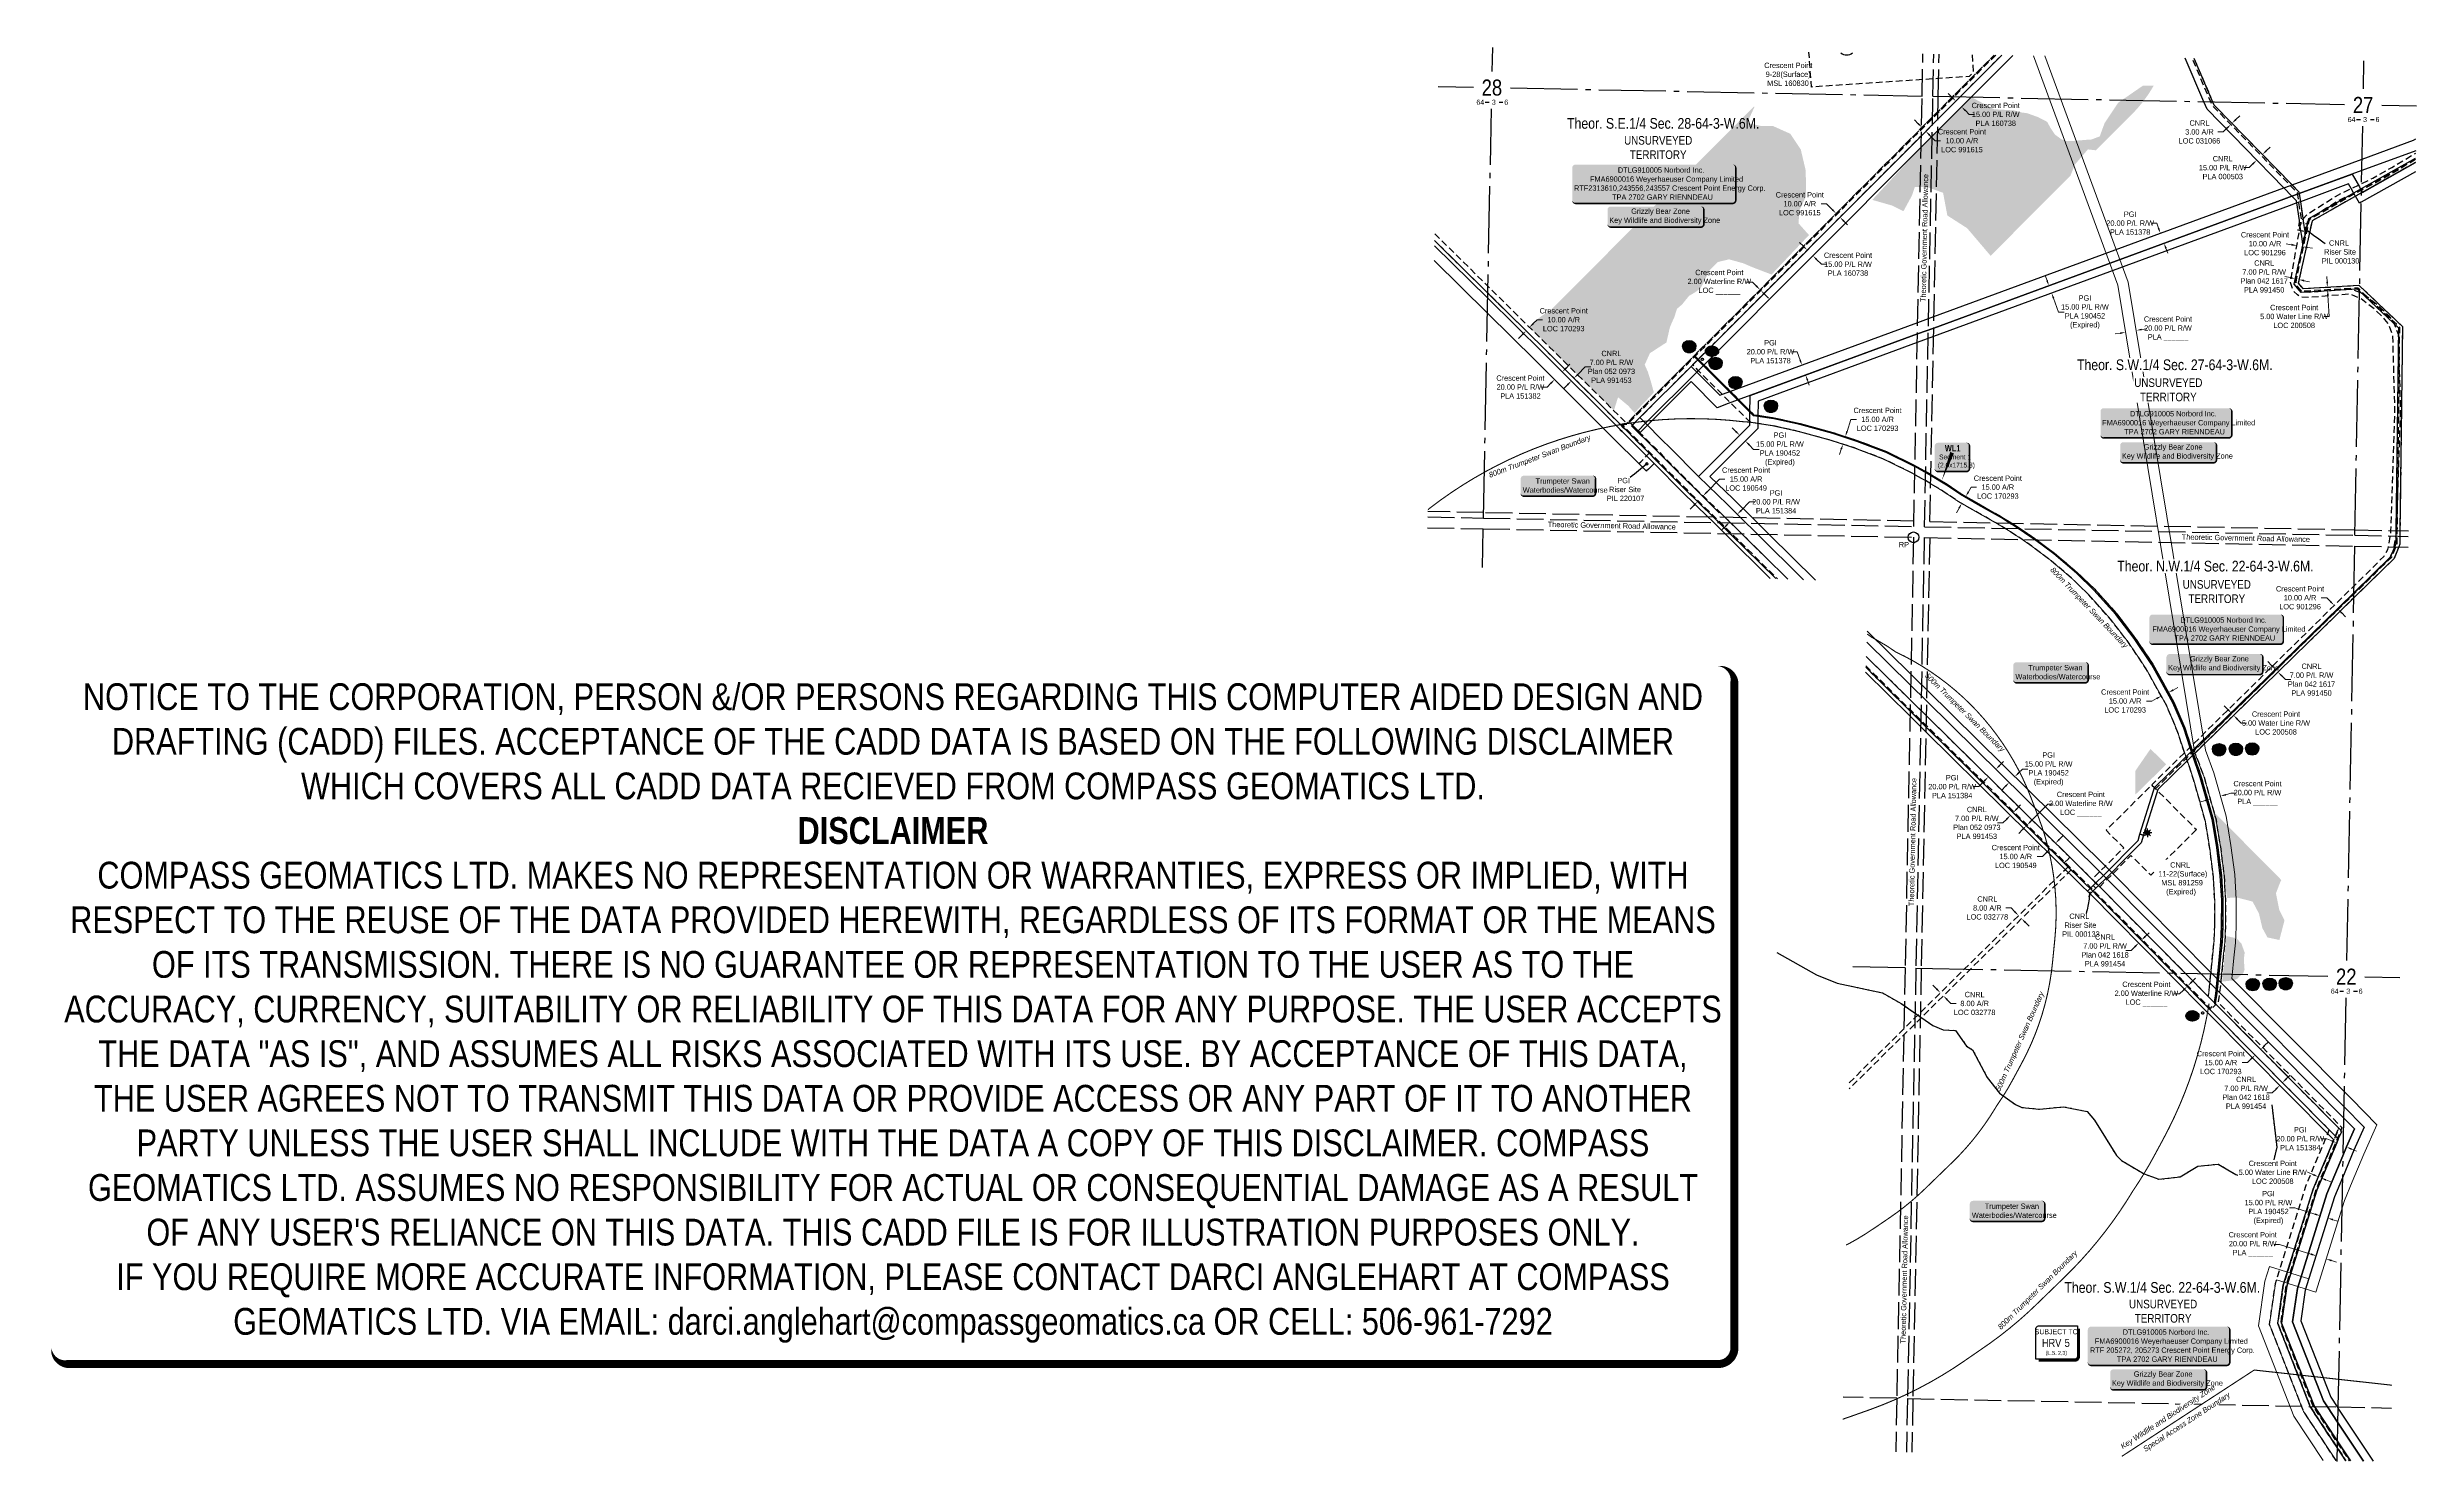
# Model space of a CAD drawing. Extents: x 407404 to 411829, y 6044942 to 6047584.
import ezdxf
from ezdxf.enums import TextEntityAlignment as Align

# ---------------------------------------------------------------- set-up
doc = ezdxf.new("R2010")
doc.units = 0
doc.header["$LTSCALE"] = 5
doc.header["$PDSIZE"] = 0.5
for name, pattern in [('DASHDOT2', [12.7, 6.35, -3.175, 0, -3.175]), ('foc-ACCESSROAD', [3.75, 2.5, -1.25]), ('foc-QUARTERLINE', [33, 25, -3, 2, -3]), ('foc-UNSURVEYED', [12.5, 10, -2.5]), ('foc-WHEELTRACKS', [2, 0.4, -1.6]), ('PHANTOM', [63.5, 31.75, -6.35, 6.35, -6.35, 6.35, -6.35])]:
    doc.linetypes.add(name, pattern=pattern)
doc.layers.get('Defpoints').update_dxf_attribs({"color": 9})
for name, color, linetype in [('10', 1, 'Continuous'), ('35', 37, 'Continuous'), ('9', 3, 'Continuous'), ('AS-WILDLIFE', 131, 'DASHDOT2'), ('AS-WILDLIFE-BLOCK', 131, 'Continuous'), ('C-AR', 13, 'foc-ACCESSROAD'), ('C-RW', 13, 'Continuous'), ('C-SYMBOL', 7, 'Continuous'), ('C-WS', 13, 'foc-ACCESSROAD'), ('CG-NOTES', 7, 'Continuous'), ('CTW', 7, 'Continuous'), ('F-AR', 190, 'foc-ACCESSROAD'), ('F-RW', 190, 'Continuous'), ('F-WS', 190, 'foc-ACCESSROAD'), ('F-WS-S', 190, 'Continuous'), ('L-QSEC', 8, 'foc-QUARTERLINE'), ('L-ROAD-T', 7, 'Continuous'), ('L-SECLBL', 7, 'Continuous'), ('L-UNS-T', 3, 'Continuous'), ('L-USEC', 7, 'foc-UNSURVEYED'), ('P-CROSSINGS', 250, 'Continuous'), ('P-PROPOSED', 10, 'Continuous'), ('P-PROPOSED-T', 10, 'Continuous'), ('T-WATER-P3', 160, 'foc-WHEELTRACKS'), ('WETLAND FEN - H', 43, 'PHANTOM')]:
    doc.layers.add(name, color=color, linetype=linetype)
for name, color, linetype, lineweight in [('C-AR-T', 13, 'Continuous', 9), ('C-RW-T', 13, 'Continuous', 9), ('C-WS-T', 13, 'Continuous', 9), ('F-AR-T', 190, 'Continuous', 9), ('F-RW-T', 190, 'Continuous', 9), ('F-WS-T', 190, 'Continuous', 9)]:
    doc.layers.add(name, color=color, linetype=linetype, lineweight=lineweight)
doc.layers.add('DISCLAIMER', color=7, linetype='Continuous', plot=False)
doc.styles.add('175L', font='ARIALN.TTF', dxfattribs={"height": 20})
doc.styles.add('240', font='ARIALN.TTF', dxfattribs={"height": 30})
doc.styles.add('80', font='ARIALN.TTF', dxfattribs={"height": 10})
doc.styles.add('80CG', font='ARIALN.TTF', dxfattribs={"height": 10})
doc.styles.add('80L', font='ARIALN.TTF', dxfattribs={"height": 10})
doc.styles.add('BOLD', font='ARIALNB.TTF')
doc.styles.add('Crossing', font='ARIALN.TTF', dxfattribs={"height": 10})
doc.styles.add('foc-LtypeFont', font='ARIALN.TTF', dxfattribs={"height": 7.35})
doc.styles.add('HRV', font='ARIALN.TTF', dxfattribs={"height": 3})
doc.styles.add('POINTNUMBER', font='ARIALN.TTF', dxfattribs={"height": 2.5})
doc.styles.add('SIMPLEX', font='ARIALN.TTF')
doc.linetypes.add('foc-TOPO-flowdirection-NOLINE', pattern='A,0,[">",foc-LtypeFont,S=0.3,R=0,X=0,Y=-0.945],-20,[">",foc-LtypeFont,S=0.3,R=0,X=0,Y=-0.945],0', length=20)
doc.dimstyles.new('Compass 5 000', dxfattribs={"dimscale": 5, "dimtxt": 9, "dimasz": 2, "dimexe": 0.2, "dimexo": 0.0625, "dimgap": 0.5, "dimtad": 0, "dimtih": 1, "dimtoh": 1, "dimzin": 0, "dimdsep": 46, "dimtxsty": '80CG', "dimcen": 0.1, "dimse1": 1, "dimse2": 1, "dimclrd": 256, "dimclrt": 256, "dimaunit": 1, "dimadec": 4, "dimazin": 0, "dimtfac": 0.06, "dimtofl": 0, "dimtmove": 0, "dimatfit": 1, "dimfxl": 0.2, "dimtolj": 1, "dimtzin": 0, "dimlwd": -1, "dimarcsym": 0})

# ---------------------------------------------------------------- blocks, each defined once
blk = doc.blocks.new('L-SECLBL')
at = {"layer": '9', "color": 7}
for p, q in [((-5.1, -27.8), (-12.3, -27.8)), ((20.7, -27.8), (13.5, -27.8))]:
    blk.add_line(p, q, dxfattribs=at)
at = {"layer": '10', "color": 2, "style": 'SIMPLEX'}
blk.add_attdef('SEC', text='', height=30, dxfattribs=at).set_placement((0, 0), align=Align.MIDDLE)
at = {"layer": '10', "color": 5, "style": '80L'}
blk.add_attdef('TWP', text='', height=9.5, dxfattribs=at).set_placement((-14.4, -27.4), align=Align.MIDDLE_RIGHT)
blk.add_attdef('RGE', text='', height=9.5, dxfattribs=at).set_placement((3.6, -27.4), align=Align.MIDDLE_CENTER)
blk.add_attdef('MER', text='', height=9.5, dxfattribs=at).set_placement((23.2, -27.4), align=Align.MIDDLE_LEFT)
blk = doc.blocks.new('*D21')
at = {"layer": 'Defpoints', "color": 0, "transparency": 16777216}
for p in [(411482.2, 6047439.6), (411483.1, 6047438.6), (411485.3, 6047440.7)]:
    blk.add_point(p, dxfattribs=at)
at = {"layer": 'F-AR-T', "transparency": 16777216}
for p, q in [((411491.5, 6047448.6), (411498.7, 6047455.6)), ((411467.9, 6047425.6), (411457.9, 6047425.6)), ((411475, 6047432.6), (411467.9, 6047425.6))]:
    blk.add_line(p, q, dxfattribs=at)
for points in [[(411490.3, 6047449.8), (411492.7, 6047447.5), (411484.3, 6047441.7)], [(411473.9, 6047433.8), (411476.2, 6047431.4), (411482.2, 6047439.6)]]:
    blk.add_solid(points, dxfattribs=at)
at = {"layer": 'F-AR-T', "transparency": 16777216, "insert": (411423.6, 6047425.6), "char_height": 10, "attachment_point": 5, "style": '80CG'}
blk.add_mtext('\\A1;CNRL\\P3.00 A/R\\PLOC 031066', dxfattribs=at)
blk = doc.blocks.new('*D22')
at = {"layer": 'Defpoints', "color": 0, "transparency": 16777216}
for p in [(411529.1, 6047374.3), (411530.5, 6047372.9), (411539.9, 6047384.8)]:
    blk.add_point(p, dxfattribs=at)
at = {"layer": 'F-RW-T', "transparency": 16777216}
for p, q in [((411516.2, 6047358.9), (411506.2, 6047358.9)), ((411523.4, 6047365.9), (411516.2, 6047358.9)), ((411548.4, 6047390.3), (411555.6, 6047397.3))]:
    blk.add_line(p, q, dxfattribs=at)
for points in [[(411522.2, 6047367.1), (411524.5, 6047364.7), (411530.5, 6047372.9)], [(411547.3, 6047391.5), (411549.6, 6047389.2), (411541.3, 6047383.4)]]:
    blk.add_solid(points, dxfattribs=at)
at = {"layer": 'F-RW-T', "transparency": 16777216, "insert": (411467.1, 6047358.9), "char_height": 10, "attachment_point": 5, "style": '80CG'}
blk.add_mtext('\\A1;CNRL\\P15.00 P/L R/W\\PPLA 000503', dxfattribs=at)
blk = doc.blocks.new('*D23')
at = {"layer": 'C-RW-T', "transparency": 16777216}
for p, q in [((410961.5, 6047490.2), (410954.4, 6047497.3)), ((410986.3, 6047465.5), (410993.3, 6047458.4)), ((410993.3, 6047458.4), (411003.3, 6047458.4))]:
    blk.add_line(p, q, dxfattribs=at)
for points in [[(410962.7, 6047491.4), (410960.3, 6047489), (410968.6, 6047483.1)], [(410987.4, 6047466.6), (410985.1, 6047464.3), (410979.2, 6047472.5)]]:
    blk.add_solid(points, dxfattribs=at)
at = {"layer": 'Defpoints', "color": 0, "transparency": 16777216}
for p in [(410946.6, 6047461.1), (410957.2, 6047450.6), (410979.2, 6047472.5)]:
    blk.add_point(p, dxfattribs=at)
at = {"layer": 'C-RW-T', "transparency": 16777216, "insert": (411043.1, 6047458.4), "char_height": 10, "attachment_point": 5, "style": '80CG'}
blk.add_mtext('\\A1;Crescent Point\\P15.00 P/L R/W\\PPLA 160738', dxfattribs=at)
blk = doc.blocks.new('*D24')
at = {"layer": 'C-AR-T', "transparency": 16777216}
for p, q in [((410898.3, 6047441), (410891.2, 6047448.1)), ((410919.5, 6047419.8), (410930.2, 6047409.2)), ((410930.2, 6047409.2), (410940.2, 6047409.2))]:
    blk.add_line(p, q, dxfattribs=at)
for points in [[(410899.4, 6047442.2), (410897.1, 6047439.9), (410905.3, 6047434)], [(410920.7, 6047421), (410918.3, 6047418.6), (410912.4, 6047426.9)]]:
    blk.add_solid(points, dxfattribs=at)
at = {"layer": 'Defpoints', "color": 0, "transparency": 16777216}
for p in [(410915.8, 6047444.4), (410912.4, 6047426.9), (410922.9, 6047437.3)]:
    blk.add_point(p, dxfattribs=at)
at = {"layer": 'C-AR-T', "transparency": 16777216, "insert": (410980, 6047409.2), "char_height": 10, "attachment_point": 5, "style": '80CG'}
blk.add_mtext('\\A1;Crescent Point\\P10.00 A/R\\PLOC 991615', dxfattribs=at)
blk = doc.blocks.new('*D25')
at = {"layer": 'Defpoints', "color": 0, "transparency": 16777216}
for p in [(411348.7, 6047235.7), (411350.6, 6047236.4), (411355.6, 6047216.9)]:
    blk.add_point(p, dxfattribs=at)
at = {"layer": 'F-RW-T', "transparency": 16777216}
for p, q in [((411343.7, 6047255.2), (411333.7, 6047255.2)), ((411347.2, 6047245.8), (411343.7, 6047255.2)), ((411361, 6047208.3), (411364.4, 6047198.9))]:
    blk.add_line(p, q, dxfattribs=at)
for points in [[(411348.7, 6047246.4), (411345.6, 6047245.2), (411350.6, 6047236.4)], [(411362.6, 6047208.8), (411359.4, 6047207.7), (411357.5, 6047217.6)]]:
    blk.add_solid(points, dxfattribs=at)
at = {"layer": 'F-RW-T', "transparency": 16777216, "insert": (411294.2, 6047255.2), "char_height": 10, "attachment_point": 5, "style": '80CG'}
blk.add_mtext('\\A1;PGI \\P20.00 P/L R/W\\PPLA 151378', dxfattribs=at)
blk = doc.blocks.new('*D26')
at = {"layer": 'Defpoints', "color": 0, "transparency": 16777216}
for p in [(411200.2, 6047159.7), (411205.4, 6047145.7), (411147.5, 6047124.4)]:
    blk.add_point(p, dxfattribs=at)
at = {"layer": 'F-RW-T', "transparency": 16777216}
for p, q in [((411138.9, 6047147.8), (411135.4, 6047157.2)), ((411151, 6047115), (411160.6, 6047088.9)), ((411160.6, 6047088.9), (411170.6, 6047088.9))]:
    blk.add_line(p, q, dxfattribs=at)
for points in [[(411140.4, 6047148.4), (411137.3, 6047147.3), (411142.3, 6047138.5)], [(411152.5, 6047115.6), (411149.4, 6047114.4), (411147.5, 6047124.4)]]:
    blk.add_solid(points, dxfattribs=at)
at = {"layer": 'F-RW-T', "transparency": 16777216, "insert": (411209.7, 6047088.9), "char_height": 10, "attachment_point": 5, "style": '80CG'}
blk.add_mtext('\\A1;PGI\\P15.00 P/L R/W\\PPLA 190452\\P(Expired)', dxfattribs=at)
blk = doc.blocks.new('*D27')
at = {"layer": 'Defpoints', "color": 0, "transparency": 16777216}
for p in [(411602.7, 6047151.3), (411602.8, 6047151.7), (411609.7, 6047150.2)]:
    blk.add_point(p, dxfattribs=at)
at = {"layer": 'F-RW-T', "transparency": 16777216}
for p, q in [((411593, 6047153.5), (411583.2, 6047155.6)), ((411619.4, 6047147.7), (411629.1, 6047145.5))]:
    blk.add_line(p, q, dxfattribs=at)
for points in [[(411593.3, 6047155.1), (411592.6, 6047151.8), (411602.7, 6047151.3)], [(411619.7, 6047149.3), (411619, 6047146), (411609.6, 6047149.8)]]:
    blk.add_solid(points, dxfattribs=at)
at = {"layer": 'F-RW-T', "transparency": 16777216, "insert": (411544.5, 6047155.6), "char_height": 10, "attachment_point": 5, "style": '80CG'}
blk.add_mtext('\\A1;CNRL\\P7.00 P/L R/W\\PPlan 042 1617\\PPLA 991450', dxfattribs=at)
blk = doc.blocks.new('*D28')
at = {"layer": 'C-AR-T', "transparency": 16777216}
for p, q in [((411595.6, 6047215), (411585.7, 6047216.8)), ((411625.2, 6047209.9), (411635, 6047208.2))]:
    blk.add_line(p, q, dxfattribs=at)
for points in [[(411595.9, 6047216.7), (411595.3, 6047213.4), (411605.4, 6047213.3)], [(411625.4, 6047211.6), (411624.9, 6047208.3), (411615.3, 6047211.6)]]:
    blk.add_solid(points, dxfattribs=at)
at = {"layer": 'Defpoints', "color": 0, "transparency": 16777216}
for p in [(411605.3, 6047212.4), (411605.4, 6047213.3), (411615.1, 6047210.7)]:
    blk.add_point(p, dxfattribs=at)
at = {"layer": 'C-AR-T', "transparency": 16777216, "insert": (411546, 6047216.8), "char_height": 10, "attachment_point": 5, "style": '80CG'}
blk.add_mtext('\\A1;Crescent Point\\P10.00 A/R\\PLOC 901296', dxfattribs=at)
blk = doc.blocks.new('*D29')
at = {"layer": 'C-AR-T', "transparency": 16777216}
for p, q in [((411662.1, 6047145.6), (411661.5, 6047155.6)), ((411663.5, 6047120.6), (411664.1, 6047110.6)), ((411665.9, 6047080.9), (411664.1, 6047110.6)), ((411655.9, 6047080.9), (411665.9, 6047080.9))]:
    blk.add_line(p, q, dxfattribs=at)
for points in [[(411663.7, 6047145.7), (411660.4, 6047145.5), (411662.6, 6047135.6)], [(411665.2, 6047120.7), (411661.9, 6047120.5), (411662.9, 6047130.6)]]:
    blk.add_solid(points, dxfattribs=at)
at = {"layer": 'Defpoints', "color": 0, "transparency": 16777216}
for p in [(411659.2, 6047135.4), (411659.5, 6047130.4), (411662.9, 6047130.6)]:
    blk.add_point(p, dxfattribs=at)
at = {"layer": 'C-AR-T', "transparency": 16777216, "insert": (411600.5, 6047080.9), "char_height": 10, "attachment_point": 5, "style": '80CG'}
blk.add_mtext('\\A1;Crescent Point\\P5.00 Water Line R/W\\PLOC 200508', dxfattribs=at)
blk = doc.blocks.new('*D30')
at = {"layer": 'C-AR-T', "transparency": 16777216}
for p, q in [((410992.2, 6046753.3), (410997.2, 6046762)), ((410997.2, 6046762), (411007.2, 6046762)), ((410974.7, 6046723.1), (410969.6, 6046714.4))]:
    blk.add_line(p, q, dxfattribs=at)
for points in [[(410990.8, 6046754.2), (410993.6, 6046752.5), (410987.2, 6046744.7)], [(410973.2, 6046723.9), (410976.1, 6046722.2), (410979.7, 6046731.7)]]:
    blk.add_solid(points, dxfattribs=at)
at = {"layer": 'Defpoints', "color": 0, "transparency": 16777216}
for p in [(410987.2, 6046744.7), (410989.9, 6046743.1), (410982.4, 6046730.1)]:
    blk.add_point(p, dxfattribs=at)
at = {"layer": 'C-AR-T', "transparency": 16777216, "insert": (411047, 6046762), "char_height": 10, "attachment_point": 5, "style": '80CG'}
blk.add_mtext('\\A1;Crescent Point\\P15.00 A/R\\PLOC 170293', dxfattribs=at)
blk = doc.blocks.new('*D32')
at = {"layer": 'C-AR-T', "transparency": 16777216}
for p, q in [((410158.9, 6047047), (410151.8, 6047039.9)), ((410179.3, 6047067.7), (410186.4, 6047074.8)), ((410186.4, 6047074.8), (410196.4, 6047074.8))]:
    blk.add_line(p, q, dxfattribs=at)
for points in [[(410157.7, 6047048.1), (410160.1, 6047045.8), (410165.9, 6047054.1)], [(410178.2, 6047068.9), (410180.5, 6047066.6), (410172.3, 6047060.6)]]:
    blk.add_solid(points, dxfattribs=at)
at = {"layer": 'Defpoints', "color": 0, "transparency": 16777216}
for p in [(410167.9, 6047052.2), (410172.3, 6047060.6), (410174.3, 6047058.7)]:
    blk.add_point(p, dxfattribs=at)
at = {"layer": 'C-AR-T', "transparency": 16777216, "insert": (410236.1, 6047074.8), "char_height": 10, "attachment_point": 5, "style": '80CG'}
blk.add_mtext('\\A1;Crescent Point\\P10.00 A/R\\PLOC 170293', dxfattribs=at)
blk = doc.blocks.new('*D33')
at = {"layer": 'C-RW-T', "transparency": 16777216}
for p, q in [((410240.5, 6046984.5), (410247.5, 6046991.5)), ((410205.1, 6046949), (410195.1, 6046949)), ((410212.1, 6046956.1), (410205.1, 6046949))]:
    blk.add_line(p, q, dxfattribs=at)
for points in [[(410211, 6046957.3), (410213.3, 6046954.9), (410219.2, 6046963.2)], [(410239.3, 6046985.6), (410241.7, 6046983.3), (410233.4, 6046977.4)]]:
    blk.add_solid(points, dxfattribs=at)
at = {"layer": 'Defpoints', "color": 0, "transparency": 16777216}
for p in [(410219.2, 6046963.2), (410220.3, 6046962.1), (410234.5, 6046976.3)]:
    blk.add_point(p, dxfattribs=at)
at = {"layer": 'C-RW-T', "transparency": 16777216, "insert": (410155.3, 6046949), "char_height": 10, "attachment_point": 5, "style": '80CG'}
blk.add_mtext('\\A1;Crescent Point^J20.00 P/L R/W\\PPLA 151382', dxfattribs=at)
blk = doc.blocks.new('*D34')
at = {"layer": 'C-AR-T', "transparency": 16777216}
for p, q in [((410726.9, 6047291.4), (410716.9, 6047291.4)), ((410737.9, 6047280.3), (410726.9, 6047291.4)), ((410759.1, 6047259.2), (410766.2, 6047252.1))]:
    blk.add_line(p, q, dxfattribs=at)
for points in [[(410739.1, 6047281.5), (410736.8, 6047279.2), (410745, 6047273.3)], [(410760.3, 6047260.4), (410758, 6047258), (410752.1, 6047266.2)]]:
    blk.add_solid(points, dxfattribs=at)
at = {"layer": 'Defpoints', "color": 0, "transparency": 16777216}
for p in [(410745, 6047273.3), (410709.3, 6047237.5), (410716.4, 6047230.5)]:
    blk.add_point(p, dxfattribs=at)
at = {"layer": 'C-AR-T', "transparency": 16777216, "insert": (410677.1, 6047291.4), "char_height": 10, "attachment_point": 5, "style": '80CG'}
blk.add_mtext('\\A1;Crescent Point\\P10.00 A/R\\PLOC 991615', dxfattribs=at)
blk = doc.blocks.new('*D35')
at = {"layer": 'C-RW-T', "transparency": 16777216}
for p, q in [((410683.8, 6047212), (410676.7, 6047219)), ((410708.6, 6047187.3), (410717.4, 6047178.5)), ((410717.4, 6047178.5), (410727.4, 6047178.5))]:
    blk.add_line(p, q, dxfattribs=at)
for points in [[(410685, 6047213.2), (410682.6, 6047210.8), (410690.9, 6047204.9)], [(410709.7, 6047188.4), (410707.4, 6047186.1), (410701.5, 6047194.3)]]:
    blk.add_solid(points, dxfattribs=at)
at = {"layer": 'Defpoints', "color": 0, "transparency": 16777216}
for p in [(410701.5, 6047194.3), (410643.5, 6047157.5), (410654.2, 6047146.9)]:
    blk.add_point(p, dxfattribs=at)
at = {"layer": 'C-RW-T', "transparency": 16777216, "insert": (410767.1, 6047178.5), "char_height": 10, "attachment_point": 5, "style": '80CG'}
blk.add_mtext('\\A1;Crescent Point\\P15.00 P/L R/W\\PPLA 160738', dxfattribs=at)
blk = doc.blocks.new('*D36')
at = {"layer": 'Defpoints', "color": 0, "transparency": 16777216}
for p in [(410667.7, 6046985.1), (410674.6, 6046966.4), (410681.1, 6046990.1)]:
    blk.add_point(p, dxfattribs=at)
at = {"layer": 'F-RW-T', "transparency": 16777216}
for p, q in [((410671.9, 6047015), (410661.9, 6047015)), ((410677.7, 6046999.5), (410671.9, 6047015)), ((410691.5, 6046961.9), (410694.9, 6046952.5))]:
    blk.add_line(p, q, dxfattribs=at)
for points in [[(410679.2, 6047000), (410676.1, 6046998.9), (410681.1, 6046990.1)], [(410693, 6046962.5), (410689.9, 6046961.3), (410688, 6046971.3)]]:
    blk.add_solid(points, dxfattribs=at)
at = {"layer": 'F-RW-T', "transparency": 16777216, "insert": (410622.4, 6047015), "char_height": 10, "attachment_point": 5, "style": '80CG'}
blk.add_mtext('\\A1;PGI\\P20.00 P/L R/W\\PPLA 151378', dxfattribs=at)
blk = doc.blocks.new('*D37')
at = {"layer": 'C-AR-T', "transparency": 16777216}
for p, q in [((410765.3, 6046866.1), (410772.7, 6046888.7)), ((410772.7, 6046888.7), (410782.7, 6046888.7)), ((410754.5, 6046832.8), (410751.4, 6046823.3))]:
    blk.add_line(p, q, dxfattribs=at)
for points in [[(410752.9, 6046833.3), (410756.1, 6046832.3), (410757.6, 6046842.3)], [(410763.7, 6046866.6), (410766.9, 6046865.6), (410762.2, 6046856.6)]]:
    blk.add_solid(points, dxfattribs=at)
at = {"layer": 'Defpoints', "color": 0, "transparency": 16777216}
for p in [(410760.7, 6046841.3), (410762.2, 6046856.6), (410765.3, 6046855.6)]:
    blk.add_point(p, dxfattribs=at)
at = {"layer": 'C-AR-T', "transparency": 16777216, "insert": (410822.4, 6046888.7), "char_height": 10, "attachment_point": 5, "style": '80CG'}
blk.add_mtext('\\A1;Crescent Point\\P15.00 A/R\\PLOC 170293', dxfattribs=at)
blk = doc.blocks.new('*D38')
at = {"layer": 'Defpoints', "color": 0, "transparency": 16777216}
for p in [(410543.4, 6046699.9), (410557.5, 6046714.1), (410560.3, 6046711.3)]:
    blk.add_point(p, dxfattribs=at)
at = {"layer": 'F-RW-T', "transparency": 16777216}
for p, q in [((410567.3, 6046718.4), (410583.3, 6046734.6)), ((410583.3, 6046734.6), (410593.3, 6046734.6)), ((410539.3, 6046690), (410532.3, 6046682.8))]:
    blk.add_line(p, q, dxfattribs=at)
for points in [[(410538.1, 6046691.1), (410540.5, 6046688.8), (410546.3, 6046697.1)], [(410566.2, 6046719.6), (410568.5, 6046717.2), (410560.3, 6046711.3)]]:
    blk.add_solid(points, dxfattribs=at)
at = {"layer": 'F-RW-T', "transparency": 16777216, "insert": (410632.8, 6046734.6), "char_height": 10, "attachment_point": 5, "style": '80CG'}
blk.add_mtext('\\A1;PGI\\P20.00 P/L R/W\\PPLA 151384', dxfattribs=at)
blk = doc.blocks.new('*D39')
at = {"layer": 'C-AR-T', "transparency": 16777216}
for p, q in [((410503.5, 6046753), (410527.1, 6046777.1)), ((410527.1, 6046777.1), (410537.1, 6046777.1)), ((410479.1, 6046727.9), (410472.1, 6046720.7))]:
    blk.add_line(p, q, dxfattribs=at)
for points in [[(410502.3, 6046754.1), (410504.7, 6046751.8), (410496.6, 6046745.8)], [(410477.9, 6046729), (410480.3, 6046726.7), (410486.1, 6046735)]]:
    blk.add_solid(points, dxfattribs=at)
at = {"layer": 'Defpoints', "color": 0, "transparency": 16777216}
for p in [(410496.6, 6046745.8), (410500.6, 6046720.9), (410511.1, 6046731.6)]:
    blk.add_point(p, dxfattribs=at)
at = {"layer": 'C-AR-T', "transparency": 16777216, "insert": (410576.8, 6046777.1), "char_height": 10, "attachment_point": 5, "style": '80CG'}
blk.add_mtext('\\A1;Crescent Point\\P15.00 A/R\\PLOC 190549', dxfattribs=at)
blk = doc.blocks.new('GAS')
h = blk.add_hatch(color=255)
h.dxf.hatch_style = 1
edge = h.paths.add_edge_path()
edge.add_arc((0, 0), 0.9, 0, 360)
for p, q in [((-0.81, 0), (-1.62, 0)), ((-0.57, 0.57), (-1.14, 1.14)), ((0, 0.81), (0, 1.62)), ((0.57, 0.57), (1.14, 1.14)), ((1.62, 0), (0.81, 0)), ((-0.57, -0.57), (-1.14, -1.14)), ((0, -0.81), (0, -1.62)), ((1.14, -1.14), (0.57, -0.57))]:
    blk.add_line(p, q)
blk.add_circle((0, 0), 0.8)
blk = doc.blocks.new('*D40')
at = {"layer": 'C-AR-T', "transparency": 16777216}
for p, q in [((411661.2, 6046555.5), (411651.2, 6046555.5)), ((411668.2, 6046548.3), (411661.2, 6046555.5)), ((411689.3, 6046527), (411696.3, 6046519.8))]:
    blk.add_line(p, q, dxfattribs=at)
for points in [[(411669.4, 6046549.5), (411667.1, 6046547.2), (411675.3, 6046541.2)], [(411690.5, 6046528.1), (411688.1, 6046525.8), (411682.3, 6046534.1)]]:
    blk.add_solid(points, dxfattribs=at)
at = {"layer": 'Defpoints', "color": 0, "transparency": 16777216}
for p in [(411675.3, 6046541.2), (411676, 6046541.9), (411683, 6046534.8)]:
    blk.add_point(p, dxfattribs=at)
at = {"layer": 'C-AR-T', "transparency": 16777216, "insert": (411611.5, 6046555.5), "char_height": 10, "attachment_point": 5, "style": '80CG'}
blk.add_mtext('\\A1;Crescent Point\\P10.00 A/R\\PLOC 901296', dxfattribs=at)
blk = doc.blocks.new('*D41')
at = {"layer": 'Defpoints', "color": 0, "transparency": 16777216}
for p in [(411564.6, 6046421.1), (411569.5, 6046416.1), (411570.2, 6046416.8)]:
    blk.add_point(p, dxfattribs=at)
at = {"layer": 'F-RW-T', "transparency": 16777216}
for p, q in [((411558.3, 6046428.9), (411551.3, 6046436.1)), ((411577.2, 6046409.6), (411584.1, 6046402.5)), ((411584.1, 6046402.5), (411594.1, 6046402.5))]:
    blk.add_line(p, q, dxfattribs=at)
for points in [[(411559.5, 6046430.1), (411557.1, 6046427.8), (411565.3, 6046421.8)], [(411578.3, 6046410.8), (411576, 6046408.5), (411570.2, 6046416.8)]]:
    blk.add_solid(points, dxfattribs=at)
at = {"layer": 'F-RW-T', "transparency": 16777216, "insert": (411632.9, 6046402.5), "char_height": 10, "attachment_point": 5, "style": '80CG'}
blk.add_mtext('\\A1;CNRL\\P7.00 P/L R/W\\PPlan 042 1617\\PPLA 991450', dxfattribs=at)
blk = doc.blocks.new('*D42')
at = {"layer": 'C-AR-T', "transparency": 16777216}
for p, q in [((411476.8, 6046346.5), (411469.8, 6046353.7)), ((411494.3, 6046328.6), (411501.3, 6046321.5)), ((411501.3, 6046321.5), (411511.3, 6046321.5))]:
    blk.add_line(p, q, dxfattribs=at)
for points in [[(411478, 6046347.7), (411475.6, 6046345.4), (411483.8, 6046339.4)], [(411495.5, 6046329.8), (411493.1, 6046327.5), (411487.3, 6046335.8)]]:
    blk.add_solid(points, dxfattribs=at)
at = {"layer": 'Defpoints', "color": 0, "transparency": 16777216}
for p in [(411484.6, 6046340.2), (411487.3, 6046335.8), (411488.1, 6046336.6)]:
    blk.add_point(p, dxfattribs=at)
at = {"layer": 'C-AR-T', "transparency": 16777216, "insert": (411566.6, 6046321.5), "char_height": 10, "attachment_point": 5, "style": '80CG'}
blk.add_mtext('\\A1;Crescent Point\\P5.00 Water Line R/W\\PLOC 200508', dxfattribs=at)
blk = doc.blocks.new('*D43')
at = {"layer": 'C-AR-T', "transparency": 16777216}
for p, q in [((411374.6, 6046383.1), (411383.5, 6046387.7)), ((411334.5, 6046362.6), (411324.5, 6046362.6)), ((411343.4, 6046367.2), (411334.5, 6046362.6))]:
    blk.add_line(p, q, dxfattribs=at)
for points in [[(411373.8, 6046384.6), (411375.4, 6046381.6), (411365.7, 6046378.6)], [(411342.7, 6046368.6), (411344.2, 6046365.7), (411352.3, 6046371.7)]]:
    blk.add_solid(points, dxfattribs=at)
at = {"layer": 'Defpoints', "color": 0, "transparency": 16777216}
for p in [(411352.3, 6046371.7), (411353, 6046370.3), (411366.4, 6046377.2)]:
    blk.add_point(p, dxfattribs=at)
at = {"layer": 'C-AR-T', "transparency": 16777216, "insert": (411284.8, 6046362.6), "char_height": 10, "attachment_point": 5, "style": '80CG'}
blk.add_mtext('\\A1;Crescent Point\\P15.00 A/R\\PLOC 170293', dxfattribs=at)
blk = doc.blocks.new('*D44')
at = {"layer": 'Defpoints', "color": 0, "transparency": 16777216}
for p in [(411067.6, 6046211), (411078.2, 6046221.6), (411078.7, 6046221.1)]:
    blk.add_point(p, dxfattribs=at)
at = {"layer": 'F-RW-T', "transparency": 16777216}
for p, q in [((411085.8, 6046228.2), (411092.8, 6046235.3)), ((411092.8, 6046235.3), (411102.8, 6046235.3)), ((411061.2, 6046203.3), (411054.2, 6046196.1))]:
    blk.add_line(p, q, dxfattribs=at)
for points in [[(411060, 6046204.4), (411062.4, 6046202.1), (411068.2, 6046210.4)], [(411084.6, 6046229.3), (411087, 6046227), (411078.7, 6046221.1)]]:
    blk.add_solid(points, dxfattribs=at)
at = {"layer": 'F-RW-T', "transparency": 16777216, "insert": (411141.9, 6046235.3), "char_height": 10, "attachment_point": 5, "style": '80CG'}
blk.add_mtext('\\A1;PGI\\P15.00 P/L R/W\\PPLA 190452\\P(Expired)', dxfattribs=at)
blk = doc.blocks.new('*D45')
at = {"layer": 'Defpoints', "color": 0, "transparency": 16777216}
for p in [(411029.2, 6046220.8), (411030.9, 6046219.1), (411044.9, 6046233.4)]:
    blk.add_point(p, dxfattribs=at)
at = {"layer": 'F-RW-T', "transparency": 16777216}
for p, q in [((411050.3, 6046242.1), (411057.3, 6046249.3)), ((411022.2, 6046213.7), (411011.3, 6046202.6)), ((411011.3, 6046202.6), (411001.3, 6046202.6))]:
    blk.add_line(p, q, dxfattribs=at)
for points in [[(411021, 6046214.8), (411023.4, 6046212.5), (411029.2, 6046220.8)], [(411049.1, 6046243.3), (411051.4, 6046241), (411043.2, 6046235)]]:
    blk.add_solid(points, dxfattribs=at)
at = {"layer": 'F-RW-T', "transparency": 16777216, "insert": (410961.7, 6046202.6), "char_height": 10, "attachment_point": 5, "style": '80CG'}
blk.add_mtext('\\A1;PGI\\P20.00 P/L R/W\\PPLA 151384', dxfattribs=at)
blk = doc.blocks.new('*D46')
at = {"layer": 'Defpoints', "color": 0, "transparency": 16777216}
for p in [(411070.6, 6046149.1), (411070.9, 6046148.9), (411075.8, 6046153.8)]:
    blk.add_point(p, dxfattribs=at)
at = {"layer": 'F-RW-T', "transparency": 16777216}
for p, q in [((411082.6, 6046161.3), (411089.6, 6046168.4)), ((411056.6, 6046134.9), (411046.6, 6046134.9)), ((411063.6, 6046142), (411056.6, 6046134.9))]:
    blk.add_line(p, q, dxfattribs=at)
for points in [[(411081.4, 6046162.4), (411083.7, 6046160.1), (411075.5, 6046154.1)], [(411062.4, 6046143.2), (411064.8, 6046140.9), (411070.6, 6046149.1)]]:
    blk.add_solid(points, dxfattribs=at)
at = {"layer": 'F-RW-T', "transparency": 16777216, "insert": (411007.8, 6046134.9), "char_height": 10, "attachment_point": 5, "style": '80CG'}
blk.add_mtext('\\A1;CNRL\\P7.00 P/L R/W\\PPlan 052 0973\\PPLA 991453', dxfattribs=at)
blk = doc.blocks.new('*D47')
at = {"layer": 'C-AR-T', "transparency": 16777216}
for p, q in [((411130.2, 6046072.1), (411120.2, 6046072.1)), ((411137.3, 6046079.2), (411130.2, 6046072.1)), ((411161.8, 6046104.1), (411168.8, 6046111.2))]:
    blk.add_line(p, q, dxfattribs=at)
for points in [[(411136.1, 6046080.4), (411138.5, 6046078), (411144.3, 6046086.3)], [(411160.6, 6046105.2), (411163, 6046102.9), (411154.8, 6046097)]]:
    blk.add_solid(points, dxfattribs=at)
at = {"layer": 'Defpoints', "color": 0, "transparency": 16777216}
for p in [(411142.8, 6046087.8), (411144.3, 6046086.3), (411153.3, 6046098.4)]:
    blk.add_point(p, dxfattribs=at)
at = {"layer": 'C-AR-T', "transparency": 16777216, "insert": (411080.5, 6046072.1), "char_height": 10, "attachment_point": 5, "style": '80CG'}
blk.add_mtext('\\A1;Crescent Point\\P15.00 A/R\\PLOC 190549', dxfattribs=at)
blk = doc.blocks.new('*D48')
at = {"layer": 'Defpoints', "color": 0, "transparency": 16777216}
for p in [(411085.8, 6045961.7), (411086, 6045962), (411091.7, 6045956.3)]:
    blk.add_point(p, dxfattribs=at)
at = {"layer": 'F-RW-T', "transparency": 16777216}
for p, q in [((411071.7, 6045976), (411061.7, 6045976)), ((411078.7, 6045968.8), (411071.7, 6045976)), ((411098.4, 6045948.9), (411105.4, 6045941.8))]:
    blk.add_line(p, q, dxfattribs=at)
for points in [[(411079.9, 6045970), (411077.6, 6045967.7), (411085.8, 6045961.7)], [(411099.6, 6045950.1), (411097.2, 6045947.7), (411091.4, 6045956)]]:
    blk.add_solid(points, dxfattribs=at)
at = {"layer": 'F-RW-T', "transparency": 16777216, "insert": (411027.4, 6045976), "char_height": 10, "attachment_point": 5, "style": '80CG'}
blk.add_mtext('\\A1;CNRL\\P8.00 A/R\\PLOC 032778', dxfattribs=at)
blk = doc.blocks.new('*D49')
at = {"layer": 'Defpoints', "color": 0, "transparency": 16777216}
for p in [(411306.8, 6045914.1), (411310.2, 6045910.7), (411311.8, 6045919)]:
    blk.add_point(p, dxfattribs=at)
at = {"layer": 'F-RW-T', "transparency": 16777216}
for p, q in [((411296, 6045896.7), (411286, 6045896.7)), ((411303.1, 6045903.7), (411296, 6045896.7)), ((411322.3, 6045922.7), (411329.4, 6045929.7))]:
    blk.add_line(p, q, dxfattribs=at)
for points in [[(411301.9, 6045904.9), (411304.3, 6045902.5), (411310.2, 6045910.7)], [(411321.1, 6045923.9), (411323.4, 6045921.5), (411315.1, 6045915.6)]]:
    blk.add_solid(points, dxfattribs=at)
at = {"layer": 'F-RW-T', "transparency": 16777216, "insert": (411247.2, 6045896.7), "char_height": 10, "attachment_point": 5, "style": '80CG'}
blk.add_mtext('\\A1;CNRL\\P7.00 P/L R/W\\PPlan 042 1618\\PPLA 991454', dxfattribs=at)
blk = doc.blocks.new('*D50')
at = {"layer": 'Defpoints', "color": 0, "transparency": 16777216}
for p in [(410943.7, 6045821.5), (410945.3, 6045811.8), (410949.3, 6045815.8)]:
    blk.add_point(p, dxfattribs=at)
at = {"layer": 'F-RW-T', "transparency": 16777216}
for p, q in [((410932.7, 6045824.7), (410925.7, 6045831.8)), ((410952.3, 6045804.7), (410959.4, 6045797.6)), ((410959.4, 6045797.6), (410969.4, 6045797.6))]:
    blk.add_line(p, q, dxfattribs=at)
for points in [[(410933.9, 6045825.8), (410931.5, 6045823.5), (410939.7, 6045817.5)], [(410953.5, 6045805.9), (410951.2, 6045803.6), (410945.3, 6045811.8)]]:
    blk.add_solid(points, dxfattribs=at)
at = {"layer": 'F-RW-T', "transparency": 16777216, "insert": (411003.7, 6045797.6), "char_height": 10, "attachment_point": 5, "style": '80CG'}
blk.add_mtext('\\A1;CNRL\\P8.00 A/R\\PLOC 032778', dxfattribs=at)
blk = doc.blocks.new('*D51')
at = {"layer": 'Defpoints', "color": 0, "transparency": 16777216}
for p in [(411570.9, 6045647.5), (411573.7, 6045644.7), (411575.9, 6045652.4)]:
    blk.add_point(p, dxfattribs=at)
at = {"layer": 'F-RW-T', "transparency": 16777216}
for p, q in [((411559.4, 6045630.7), (411549.4, 6045630.7)), ((411566.6, 6045637.7), (411559.4, 6045630.7)), ((411585.7, 6045656.7), (411592.8, 6045663.7))]:
    blk.add_line(p, q, dxfattribs=at)
for points in [[(411565.4, 6045638.9), (411567.7, 6045636.5), (411573.7, 6045644.7)], [(411584.5, 6045657.9), (411586.9, 6045655.5), (411578.6, 6045649.6)]]:
    blk.add_solid(points, dxfattribs=at)
at = {"layer": 'F-RW-T', "transparency": 16777216, "insert": (411510.7, 6045630.7), "char_height": 10, "attachment_point": 5, "style": '80CG'}
blk.add_mtext('\\A1;CNRL\\P7.00 P/L R/W\\PPlan 042 1618\\PPLA 991454', dxfattribs=at)
blk = doc.blocks.new('*D52')
at = {"layer": 'C-AR-T', "transparency": 16777216}
for p, q in [((411545.2, 6045718.8), (411552.3, 6045725.9)), ((411513.3, 6045687.2), (411503.3, 6045687.2)), ((411520.4, 6045694.2), (411513.3, 6045687.2))]:
    blk.add_line(p, q, dxfattribs=at)
for points in [[(411544, 6045720), (411546.4, 6045717.7), (411538.1, 6045711.8)], [(411519.2, 6045695.4), (411521.5, 6045693.1), (411527.5, 6045701.3)]]:
    blk.add_solid(points, dxfattribs=at)
at = {"layer": 'Defpoints', "color": 0, "transparency": 16777216}
for p in [(411527.4, 6045722.6), (411516.7, 6045712.1), (411527.5, 6045701.3)]:
    blk.add_point(p, dxfattribs=at)
at = {"layer": 'C-AR-T', "transparency": 16777216, "insert": (411463.5, 6045687.2), "char_height": 10, "attachment_point": 5, "style": '80CG'}
blk.add_mtext('\\A1;Crescent Point\\P15.00 A/R\\PLOC 170293', dxfattribs=at)
blk = doc.blocks.new('*D53')
at = {"layer": 'Defpoints', "color": 0, "transparency": 16777216}
for p in [(411663.4, 6045497.8), (411679.9, 6045537.2), (411681.8, 6045490.1)]:
    blk.add_point(p, dxfattribs=at)
at = {"layer": 'F-RW-T', "transparency": 16777216}
for p, q in [((411661.4, 6045544.9), (411651.4, 6045544.9)), ((411670.6, 6045541), (411661.4, 6045544.9)), ((411707.5, 6045525.6), (411716.8, 6045521.7))]:
    blk.add_line(p, q, dxfattribs=at)
for points in [[(411671.3, 6045542.6), (411670, 6045539.5), (411679.9, 6045537.2)], [(411708.2, 6045527.1), (411706.9, 6045524.1), (411698.3, 6045529.5)]]:
    blk.add_solid(points, dxfattribs=at)
at = {"layer": 'F-RW-T', "transparency": 16777216, "insert": (411611.9, 6045544.9), "char_height": 10, "attachment_point": 5, "style": '80CG'}
blk.add_mtext('\\A1;PGI \\P20.00 P/L R/W\\PPLA 151384', dxfattribs=at)
blk = doc.blocks.new('*D54')
at = {"layer": 'C-AR-T', "transparency": 16777216}
for p, q in [((411625.9, 6045482.2), (411615.9, 6045482.2)), ((411636.5, 6045477.7), (411625.9, 6045482.2)), ((411659.6, 6045468), (411668.8, 6045464.2))]:
    blk.add_line(p, q, dxfattribs=at)
for points in [[(411637.2, 6045479.2), (411635.9, 6045476.2), (411645.7, 6045473.8)], [(411660.2, 6045469.6), (411658.9, 6045466.5), (411650.4, 6045471.9)]]:
    blk.add_solid(points, dxfattribs=at)
at = {"layer": 'Defpoints', "color": 0, "transparency": 16777216}
for p in [(411642, 6045465), (411645.7, 6045473.8), (411646.7, 6045463.1)]:
    blk.add_point(p, dxfattribs=at)
at = {"layer": 'C-AR-T', "transparency": 16777216, "insert": (411560.5, 6045482.2), "char_height": 10, "attachment_point": 5, "style": '80CG', "bg_fill": 3, "box_fill_scale": 1.1, "bg_fill_color": 256, "bg_fill_true_color": 13158600, "bg_fill_transparency": 0}
blk.add_mtext('\\A1;Crescent Point\\P5.00 Water Line R/W\\PLOC 200508', dxfattribs=at)
blk = doc.blocks.new('*D55')
at = {"layer": 'Defpoints', "color": 0, "transparency": 16777216}
for p in [(411644.3, 6045386.4), (411648.9, 6045401.1), (411658.6, 6045381.9)]:
    blk.add_point(p, dxfattribs=at)
at = {"layer": 'F-RW-T', "transparency": 16777216}
for p, q in [((411601.6, 6045415.9), (411591.6, 6045415.9)), ((411639.4, 6045404.1), (411601.6, 6045415.9)), ((411672.8, 6045393.7), (411682.3, 6045390.7))]:
    blk.add_line(p, q, dxfattribs=at)
for points in [[(411639.9, 6045405.7), (411638.9, 6045402.5), (411648.9, 6045401.1)], [(411673.3, 6045395.3), (411672.3, 6045392.1), (411663.2, 6045396.7)]]:
    blk.add_solid(points, dxfattribs=at)
at = {"layer": 'F-RW-T', "transparency": 16777216, "insert": (411552.5, 6045415.9), "char_height": 10, "attachment_point": 5, "style": '80CG'}
blk.add_mtext('\\A1;PGI \\P15.00 P/L R/W\\PPLA 190452\\P(Expired)', dxfattribs=at)
blk = doc.blocks.new('*U61')
h = blk.add_hatch(color=255)
edge = h.paths.add_edge_path()
edge.add_line((-84, -20), (84, -20))
edge.add_arc((84, -14), 6, 270, 360)
edge.add_line((90, -14), (90, 12.5))
edge.add_arc((84, 12.5), 6, 0, 90)
edge.add_line((84, 18.5), (-84, 18.5))
edge.add_arc((-84, 12.5), 6, 90, 180)
edge.add_line((-90, 12.5), (-90, -14))
edge.add_arc((-84, -14), 6, 180, 270)
at = {"color": 131, "flags": 128}
blk.add_lwpolyline([(-84, -20, 3, 3, 0), (84, -20, 3, 3, 0.414214), (90, -14, 3, 3, 0), (90, 12.5, 3, 0, 0.414214), (84, 18.5, 0, 0, 0), (-84, 18.5, 0, 0, 0.414214), (-90, 12.5, 0, 0, 0), (-90, -14, 0, 3, 0.414214)], format="xyseb", close=True, dxfattribs=at)
at = {"color": 131, "style": '80'}
blk.add_attdef('ENTER_TEXT_001', (-36, -5), '', height=10, dxfattribs=at)
blk = doc.blocks.new('HRV')
blk.add_lwpolyline([(-35.1, 31.6), (37.2, 31.6), (37.2, -25.5, -0.414214), (32.2, -30.5), (-40.1, -30.5), (-40.1, 26.6, -0.414214)], format="xyb", close=True)
at = {"const_width": 5, "flags": 128}
blk.add_lwpolyline([(-35.1, -33), (32.2, -33, 0.414214), (39.7, -25.5), (39.7, 26.6)], format="xyb", dxfattribs=at)
at = {"style": '80L'}
blk.add_text('SUBJECT TO', height=9.5, dxfattribs=at).set_placement((-2, 13.1), align=Align.BOTTOM_CENTER)
blk.add_attdef('(N.W.1/4 00)', text='', height=7.12, dxfattribs=at).set_placement((-2, -24.4), align=Align.BOTTOM_CENTER)
at = {"layer": 'CTW', "color": 3, "style": 'HRV'}
blk.add_text('HRV', height=15, dxfattribs=at).set_placement((-10.9, -0.2), align=Align.MIDDLE_CENTER)
blk.add_attdef('0', text='', height=15, dxfattribs=at).set_placement((18.3, -0.2), align=Align.MIDDLE_CENTER)
blk = doc.blocks.new('*U58')
h = blk.add_hatch(color=255)
edge = h.paths.add_edge_path()
edge.add_line((-126.5, -37), (126.5, -37))
edge.add_arc((126.5, -31), 6, 270, 360)
edge.add_line((132.5, -31), (132.5, 29.5))
edge.add_arc((126.5, 29.5), 6, 0, 90)
edge.add_line((126.5, 35.5), (-126.5, 35.5))
edge.add_arc((-126.5, 29.5), 6, 90, 180)
edge.add_line((-132.5, 29.5), (-132.5, -31))
edge.add_arc((-126.5, -31), 6, 180, 270)
at = {"color": 44, "flags": 128}
blk.add_lwpolyline([(-126.5, -37, 3, 3, 0), (126.5, -37, 3, 3, 0.414214), (132.5, -31, 3, 3, 0), (132.5, 29.5, 3, 0, 0.414214), (126.5, 35.5, 0, 0, 0), (-126.5, 35.5, 0, 0, 0.414214), (-132.5, 29.5, 0, 0, 0), (-132.5, -31, 0, 3, 0.414214)], format="xyseb", close=True, dxfattribs=at)
at = {"color": 44, "style": '80'}
blk.add_attdef('ENTER_TEXT_001', (-36, -5), '', height=10, dxfattribs=at)
blk = doc.blocks.new('*U57')
h = blk.add_hatch(color=255)
edge = h.paths.add_edge_path()
edge.add_line((-119, -28.5), (119, -28.5))
edge.add_arc((119, -22.5), 6, 270, 360)
edge.add_line((125, -22.5), (125, 21))
edge.add_arc((119, 21), 6, 0, 90)
edge.add_line((119, 27), (-119, 27))
edge.add_arc((-119, 21), 6, 90, 180)
edge.add_line((-125, 21), (-125, -22.5))
edge.add_arc((-119, -22.5), 6, 180, 270)
at = {"color": 44, "flags": 128}
blk.add_lwpolyline([(-119, -28.5, 3, 3, 0), (119, -28.5, 3, 3, 0.414214), (125, -22.5, 3, 3, 0), (125, 21, 3, 0, 0.414214), (119, 27, 0, 0, 0), (-119, 27, 0, 0, 0.414214), (-125, 21, 0, 0, 0), (-125, -22.5, 0, 3, 0.414214)], format="xyseb", close=True, dxfattribs=at)
at = {"color": 44, "style": '80'}
blk.add_attdef('ENTER_TEXT_001', (-36, -5), '', height=10, dxfattribs=at)
blk = doc.blocks.new('*U60')
h = blk.add_hatch(color=255)
edge = h.paths.add_edge_path()
edge.add_line((-116.5, -28.5), (116.5, -28.5))
edge.add_arc((116.5, -22.5), 6, 270, 360)
edge.add_line((122.5, -22.5), (122.5, 21))
edge.add_arc((116.5, 21), 6, 0, 90)
edge.add_line((116.5, 27), (-116.5, 27))
edge.add_arc((-116.5, 21), 6, 90, 180)
edge.add_line((-122.5, 21), (-122.5, -22.5))
edge.add_arc((-116.5, -22.5), 6, 180, 270)
at = {"color": 44, "flags": 128}
blk.add_lwpolyline([(-116.5, -28.5, 3, 3, 0), (116.5, -28.5, 3, 3, 0.414214), (122.5, -22.5, 3, 3, 0), (122.5, 21, 3, 0, 0.414214), (116.5, 27, 0, 0, 0), (-116.5, 27, 0, 0, 0.414214), (-122.5, 21, 0, 0, 0), (-122.5, -22.5, 0, 3, 0.414214)], format="xyseb", close=True, dxfattribs=at)
at = {"color": 44, "style": '80'}
blk.add_attdef('ENTER_TEXT_001', (-36, -5), '', height=10, dxfattribs=at)
blk = doc.blocks.new('*D62')
at = {"layer": 'Defpoints', "color": 0, "transparency": 16777216}
for p in [(410245.5, 6046965.4), (410250.4, 6046970.3), (410255.3, 6046965.5)]:
    blk.add_point(p, dxfattribs=at)
at = {"layer": 'F-RW-T', "transparency": 16777216}
for p, q in [((410262.4, 6046972.5), (410276.5, 6046986.7)), ((410276.5, 6046986.7), (410286.5, 6046986.7)), ((410243.3, 6046953.4), (410236.3, 6046946.3))]:
    blk.add_line(p, q, dxfattribs=at)
for points in [[(410242.1, 6046954.6), (410244.5, 6046952.2), (410250.4, 6046960.5)], [(410261.2, 6046973.7), (410263.5, 6046971.4), (410255.3, 6046965.5)]]:
    blk.add_solid(points, dxfattribs=at)
at = {"layer": 'F-RW-T', "transparency": 16777216, "insert": (410325.2, 6046986.7), "char_height": 10, "attachment_point": 5, "style": '80CG'}
blk.add_mtext('\\A1;CNRL\\P7.00 P/L R/W\\PPlan 052 0973\\PPLA 991453', dxfattribs=at)
blk = doc.blocks.new('*U63')
h = blk.add_hatch(color=255)
edge = h.paths.add_edge_path()
edge.add_line((-64, -20), (64, -20))
edge.add_arc((64, -14), 6, 270, 360)
edge.add_line((70, -14), (70, 12.5))
edge.add_arc((64, 12.5), 6, 0, 90)
edge.add_line((64, 18.5), (-64, 18.5))
edge.add_arc((-64, 12.5), 6, 90, 180)
edge.add_line((-70, 12.5), (-70, -14))
edge.add_arc((-64, -14), 6, 180, 270)
at = {"color": 131, "flags": 128}
blk.add_lwpolyline([(-64, -20, 3, 3, 0), (64, -20, 3, 3, 0.414214), (70, -14, 3, 3, 0), (70, 12.5, 3, 0, 0.414214), (64, 18.5, 0, 0, 0), (-64, 18.5, 0, 0, 0.414214), (-70, 12.5, 0, 0, 0), (-70, -14, 0, 3, 0.414214)], format="xyseb", close=True, dxfattribs=at)
at = {"color": 131, "style": '80'}
blk.add_attdef('ENTER_TEXT_001', (-36, -5), '', height=10, dxfattribs=at)
blk = doc.blocks.new('*U65')
at = {"layer": '35', "color": 3}
blk.add_circle((0, 0), 10, dxfattribs=at)
at = {"layer": '35', "color": 3, "style": '80'}
blk.add_attdef('RP_001', (-27.5, -18.6), '', height=10, dxfattribs=at)
blk = doc.blocks.new('*D66')
at = {"layer": 'Defpoints', "color": 0, "transparency": 16777216}
for p in [(410566.2, 6046860.1), (410575.5, 6046848.2), (410576.8, 6046849.5)]:
    blk.add_point(p, dxfattribs=at)
at = {"layer": 'F-RW-T', "transparency": 16777216}
for p, q in [((410557.9, 6046865.9), (410550.8, 6046873)), ((410582.6, 6046841.1), (410590.9, 6046832.7)), ((410590.9, 6046832.7), (410600.9, 6046832.7))]:
    blk.add_line(p, q, dxfattribs=at)
for points in [[(410559.1, 6046867.1), (410556.7, 6046864.8), (410564.9, 6046858.8)], [(410583.8, 6046842.3), (410581.4, 6046839.9), (410575.5, 6046848.2)]]:
    blk.add_solid(points, dxfattribs=at)
at = {"layer": 'F-RW-T', "transparency": 16777216, "insert": (410640, 6046832.7), "char_height": 10, "attachment_point": 5, "style": '80CG'}
blk.add_mtext('\\A1;PGI\\P15.00 P/L R/W\\PPLA 190452\\P(Expired)', dxfattribs=at)
blk = doc.blocks.new('Route_Letters')
h = blk.add_hatch(color=255)
h.dxf.hatch_style = 1
edge = h.paths.add_edge_path()
edge.add_ellipse((-0.1, 0.5), major_axis=(-12, 0), ratio=0.789318, start_angle=0, end_angle=360)
at = {"color": 5}
blk.add_open_spline([(-12.3, 0.5), (-12.3, -0.3), (-12.2, -1), (-11.7, -2.8), (-11.1, -3.9), (-9.6, -5.8), (-8.5, -6.7), (-6.2, -8), (-4.9, -8.5), (-2.1, -9.2), (-0.7, -9.3), (2.2, -9.1), (3.6, -8.8), (6.3, -7.9), (7.5, -7.2), (9.5, -5.6), (10.4, -4.6), (11.6, -2.5), (12, -1.4), (12.2, 0.9), (12, 2.1), (11.2, 4.3), (10.5, 5.4), (8.8, 7.2), (7.7, 8), (5.3, 9.2), (3.9, 9.7), (1.1, 10.2), (-0.4, 10.2), (-3.2, 9.9), (-4.6, 9.6), (-7.2, 8.5), (-8.3, 7.7), (-10.2, 6), (-11, 5), (-12, 2.9), (-12.3, 1.7), (-12.3, 0.5), (-12.3, 0.5), (-12.3, 0.5)], degree=3, knots=[0, 0, 0, 0, 0.219529, 0.219529, 0.575727, 0.575727, 0.931924, 0.931924, 1.288121, 1.288121, 1.644318, 1.644318, 2.000515, 2.000515, 2.356712, 2.356712, 2.712909, 2.712909, 3.069107, 3.069107, 3.425304, 3.425304, 3.781501, 3.781501, 4.137698, 4.137698, 4.493895, 4.493895, 4.850092, 4.850092, 5.20629, 5.20629, 5.562487, 5.562487, 5.918684, 5.918684, 6.274881, 6.274881, 6.283185, 6.283185, 6.283185, 6.283185], dxfattribs=at)
at = {"color": 14, "style": 'BOLD'}
blk.add_attdef('A', text='', height=9.5, dxfattribs=at).set_placement((0.2, 1), align=Align.MIDDLE)
blk = doc.blocks.new('AA')
at = {"const_width": 4}
blk.add_lwpolyline([(-1, 0, 1), (1, 0, 1)], format="xyb", close=True, dxfattribs=at)
blk.add_circle((0, 0), 2)
blk = doc.blocks.new('*D67')
at = {"layer": 'C-RW-T', "transparency": 16777216}
for p, q in [((411572.9, 6045347.6), (411562.9, 6045347.6)), ((411631.8, 6045329.3), (411572.9, 6045347.6)), ((411670, 6045317.4), (411679.6, 6045314.4))]:
    blk.add_line(p, q, dxfattribs=at)
for points in [[(411632.3, 6045330.9), (411631.3, 6045327.7), (411641.4, 6045326.3)], [(411670.5, 6045319), (411669.5, 6045315.8), (411660.5, 6045320.4)]]:
    blk.add_solid(points, dxfattribs=at)
at = {"layer": 'Defpoints', "color": 0, "transparency": 16777216}
for p in [(411641.4, 6045326.3), (411638.8, 6045318), (411657.9, 6045312.1)]:
    blk.add_point(p, dxfattribs=at)
at = {"layer": 'C-RW-T', "transparency": 16777216, "insert": (411523.1, 6045347.6), "char_height": 10, "attachment_point": 5, "style": '80CG'}
blk.add_mtext('\\A1;Crescent Point\\P20.00 P/L R/W\\PPLA ______', dxfattribs=at)
blk = doc.blocks.new('*D68')
at = {"layer": 'C-RW-T', "transparency": 16777216}
for p, q in [((411434.1, 6046176.7), (411424.5, 6046173.9)), ((411472.6, 6046187.5), (411482.2, 6046190.2)), ((411482.2, 6046190.2), (411492.2, 6046190.2))]:
    blk.add_line(p, q, dxfattribs=at)
for points in [[(411433.7, 6046178.3), (411434.6, 6046175), (411443.7, 6046179.4)], [(411472.2, 6046189.1), (411473.1, 6046185.9), (411463, 6046184.8)]]:
    blk.add_solid(points, dxfattribs=at)
at = {"layer": 'Defpoints', "color": 0, "transparency": 16777216}
for p in [(411444.6, 6046176.1), (411463, 6046184.8), (411463.9, 6046181.5)]:
    blk.add_point(p, dxfattribs=at)
at = {"layer": 'C-RW-T', "transparency": 16777216, "insert": (411532, 6046190.2), "char_height": 10, "attachment_point": 5, "style": '80CG'}
blk.add_mtext('\\A1;Crescent Point\\P20.00 P/L R/W\\PPLA ______', dxfattribs=at)
blk = doc.blocks.new('*D69')
at = {"layer": 'C-RW-T', "transparency": 16777216}
for p, q in [((411275.7, 6047049.8), (411265.9, 6047048.2)), ((411315.2, 6047056.3), (411325.1, 6047057.9))]:
    blk.add_line(p, q, dxfattribs=at)
for points in [[(411275.5, 6047051.5), (411276, 6047048.2), (411285.6, 6047051.4)], [(411314.9, 6047058), (411315.5, 6047054.7), (411305.3, 6047054.7)]]:
    blk.add_solid(points, dxfattribs=at)
at = {"layer": 'Defpoints', "color": 0, "transparency": 16777216}
for p in [(411286.6, 6047045.5), (411305.3, 6047054.7), (411306.3, 6047048.7)]:
    blk.add_point(p, dxfattribs=at)
at = {"layer": 'C-RW-T', "transparency": 16777216, "insert": (411364.8, 6047057.9), "char_height": 10, "attachment_point": 5, "style": '80CG'}
blk.add_mtext('\\A1;Crescent Point\\P20.00 P/L R/W\\PPLA ______', dxfattribs=at)
blk = doc.blocks.new('*U70')
h = blk.add_hatch(color=254)
edge = h.paths.add_edge_path()
edge.add_line((-26.5, -35.3), (26.5, -35.3))
edge.add_arc((26.5, -29.3), 6, 270, 360)
edge.add_line((32.5, -29.3), (32.5, 12.5))
edge.add_arc((26.5, 12.5), 6, 0, 90)
edge.add_line((26.5, 18.5), (-26.5, 18.5))
edge.add_arc((-26.5, 12.5), 6, 90, 180)
edge.add_line((-32.5, 12.5), (-32.5, -29.3))
edge.add_arc((-26.5, -29.3), 6, 180, 270)
at = {"layer": 'P-PROPOSED', "flags": 128}
blk.add_lwpolyline([(-26.5, -35.3, 3, 3, 0), (26.5, -35.3, 3, 3, 0.414214), (32.5, -29.3, 3, 3, 0), (32.5, 12.5, 3, 0, 0.414214), (26.5, 18.5, 0, 0, 0), (-26.5, 18.5, 0, 0, 0.414214), (-32.5, 12.5, 0, 0, 0), (-32.5, -29.3, 0, 3, 0.414214)], format="xyseb", close=True, dxfattribs=at)
blk.add_lwpolyline([(-19.4, -52.4, 0, 7.5, 0), (0, 0, 0, 0, 0)], format="xyseb", dxfattribs=at)
at = {"layer": 'P-PROPOSED'}
for tag, p, height, style in [('TEMP_AREA_W1_001', (-9.2, 2.2), 12, 'BOLD'), ('ENTER_TEXT_001', (-30.7, -12.5), 9, '80')]:
    blk.add_attdef(tag, p, '', height=height, dxfattribs=dict(at, style=style))
blk = doc.blocks.new('*D71')
at = {"layer": 'C-RW-T', "transparency": 16777216}
for p, q in [((410588.8, 6047145), (410578.8, 6047145)), ((410595.8, 6047137.9), (410588.8, 6047145)), ((410611.4, 6047122.4), (410618.5, 6047115.3))]:
    blk.add_line(p, q, dxfattribs=at)
for points in [[(410597, 6047139.1), (410594.7, 6047136.7), (410602.9, 6047130.8)], [(410612.6, 6047123.5), (410610.2, 6047121.2), (410604.3, 6047129.4)]]:
    blk.add_solid(points, dxfattribs=at)
at = {"layer": 'Defpoints', "color": 0, "transparency": 16777216}
for p in [(410602.9, 6047130.8), (410603.1, 6047131), (410604.5, 6047129.6)]:
    blk.add_point(p, dxfattribs=at)
at = {"layer": 'C-RW-T', "transparency": 16777216, "insert": (410526.8, 6047145), "char_height": 10, "attachment_point": 5, "style": '80CG'}
blk.add_mtext('\\A1;Crescent Point\\P2.00 Waterline R/W\\PLOC ______', dxfattribs=at)
blk = doc.blocks.new('*U72')
h = blk.add_hatch(color=255)
edge = h.paths.add_edge_path()
edge.add_line((-146.5, -37), (146.5, -37))
edge.add_arc((146.5, -31), 6, 270, 360)
edge.add_line((152.5, -31), (152.5, 29.5))
edge.add_arc((146.5, 29.5), 6, 0, 90)
edge.add_line((146.5, 35.5), (-146.5, 35.5))
edge.add_arc((-146.5, 29.5), 6, 90, 180)
edge.add_line((-152.5, 29.5), (-152.5, -31))
edge.add_arc((-146.5, -31), 6, 180, 270)
at = {"color": 44, "flags": 128}
blk.add_lwpolyline([(-146.5, -37, 3, 3, 0), (146.5, -37, 3, 3, 0.414214), (152.5, -31, 3, 3, 0), (152.5, 29.5, 3, 0, 0.414214), (146.5, 35.5, 0, 0, 0), (-146.5, 35.5, 0, 0, 0.414214), (-152.5, 29.5, 0, 0, 0), (-152.5, -31, 0, 3, 0.414214)], format="xyseb", close=True, dxfattribs=at)
at = {"color": 44, "style": '80'}
blk.add_attdef('ENTER_TEXT_001', (-36, -5), '', height=10, dxfattribs=at)
blk = doc.blocks.new('*D73')
at = {"layer": 'C-RW-T', "transparency": 16777216}
for p, q in [((411108.8, 6046138.2), (411140.2, 6046170)), ((411140.2, 6046170), (411150.2, 6046170)), ((411093.3, 6046122.5), (411086.3, 6046115.4))]:
    blk.add_line(p, q, dxfattribs=at)
for points in [[(411092.2, 6046123.7), (411094.5, 6046121.4), (411100.4, 6046129.6)], [(411107.6, 6046139.4), (411110, 6046137), (411101.8, 6046131.1)]]:
    blk.add_solid(points, dxfattribs=at)
at = {"layer": 'Defpoints', "color": 0, "transparency": 16777216}
for p in [(410936.9, 6046290.9), (410938.3, 6046292.3), (411101.8, 6046131.1)]:
    blk.add_point(p, dxfattribs=at)
at = {"layer": 'C-RW-T', "transparency": 16777216, "insert": (411202.1, 6046170), "char_height": 10, "attachment_point": 5, "style": '80CG'}
blk.add_mtext('\\A1;Crescent Point\\P2.00 Waterline R/W\\PLOC ______', dxfattribs=at)
blk = doc.blocks.new('*D74')
at = {"layer": 'C-RW-T', "transparency": 16777216}
for p, q in [((411386.4, 6045815.3), (411376.4, 6045815.3)), ((411393.5, 6045822.3), (411386.4, 6045815.3)), ((411409.1, 6045837.8), (411416.3, 6045844.8))]:
    blk.add_line(p, q, dxfattribs=at)
for points in [[(411392.4, 6045823.5), (411394.7, 6045821.1), (411400.6, 6045829.3)], [(411408, 6045839), (411410.3, 6045836.6), (411402, 6045830.7)]]:
    blk.add_solid(points, dxfattribs=at)
at = {"layer": 'Defpoints', "color": 0, "transparency": 16777216}
for p in [(411400.6, 6045829.3), (411401.2, 6045828.8), (411402.6, 6045830.2)]:
    blk.add_point(p, dxfattribs=at)
at = {"layer": 'C-RW-T', "transparency": 16777216, "insert": (411324.5, 6045815.3), "char_height": 10, "attachment_point": 5, "style": '80CG'}
blk.add_mtext('\\A1;Crescent Point\\P2.00 Waterline R/W\\PLOC ______', dxfattribs=at)
blk = doc.blocks.new('Disclaimer_Legal')
at = {"layer": 'DISCLAIMER', "color": 254, "flags": 128}
blk.add_lwpolyline([(-3613, -1105, 37.5, 37.5, 0), (4096, -1105, 37.5, 37.5, 0.414214), (4171, -1030, 37.5, 37.5, 0), (4171, 2079, 37.5, 0, 0.414214), (4096, 2154, 0, 0, 0), (-3613, 2154, 0, 0, 0.414214), (-3688, 2079, 0, 0, 0), (-3688, -1030, 0, 37.5, 0.414214)], format="xyseb", close=True, dxfattribs=at)
at = {"layer": 'DISCLAIMER', "color": 254, "insert": (242, 534), "char_height": 125, "width": 7717.57, "attachment_point": 5, "style": '80'}
blk.add_mtext('NOTICE TO THE CORPORATION, PERSON &/OR PERSONS REGARDING THIS COMPUTER AIDED DESIGN AND DRAFTING (CADD) FILES. ACCEPTANCE OF THE CADD DATA IS BASED ON THE FOLLOWING DISCLAIMER WHICH COVERS ALL CADD DATA RECIEVED FROM COMPASS GEOMATICS LTD.\\P{\\fArial Narrow|b1|i0|c0|p34;DISCLAIMER}\\PCOMPASS GEOMATICS LTD. MAKES NO REPRESENTATION OR WARRANTIES, EXPRESS OR IMPLIED, WITH RESPECT TO THE REUSE OF THE DATA PROVIDED HEREWITH, REGARDLESS OF ITS FORMAT OR THE MEANS OF ITS TRANSMISSION. THERE IS NO GUARANTEE OR REPRESENTATION TO THE USER AS TO THE ACCURACY, CURRENCY, SUITABILITY OR RELIABILITY OF THIS DATA FOR ANY PURPOSE. THE USER ACCEPTS THE DATA "AS IS", AND ASSUMES ALL RISKS ASSOCIATED WITH ITS USE. BY ACCEPTANCE OF THIS DATA, THE USER AGREES NOT TO TRANSMIT THIS DATA OR PROVIDE ACCESS OR ANY PART OF IT TO ANOTHER PARTY UNLESS THE USER SHALL INCLUDE WITH THE DATA A COPY OF THIS DISCLAIMER. COMPASS GEOMATICS LTD. ASSUMES NO RESPONSIBILITY FOR ACTUAL OR CONSEQUENTIAL DAMAGE AS A RESULT OF ANY USER\'S RELIANCE ON THIS DATA. THIS CADD FILE IS FOR ILLUSTRATION PURPOSES ONLY.\\PIF YOU REQUIRE MORE ACCURATE INFORMATION, PLEASE CONTACT DARCI ANGLEHART AT COMPASS GEOMATICS LTD. VIA EMAIL: darci.anglehart@compassgeomatics.ca OR CELL: 506-961-7292', dxfattribs=at)
blk = doc.blocks.new('xing2')
h = blk.add_hatch(color=50)
h.dxf.hatch_style = 1
edge = h.paths.add_edge_path()
edge.add_ellipse((0, 0), major_axis=(-12.5, 0), ratio=0.816297, start_angle=0, end_angle=360)
h = blk.add_hatch(color=250)
h.dxf.hatch_style = 1
edge = h.paths.add_edge_path()
edge.add_ellipse((0, -2), major_axis=(-12.5, 0), ratio=0.816297, start_angle=0, end_angle=180)
edge.add_line((12.5, -2), (12.5, 0))
edge.add_ellipse((0, 0), major_axis=(-12.5, 0), ratio=0.816297, start_angle=0, end_angle=180, ccw=False)
edge.add_line((-12.5, 0), (-12.5, -2))
at = {"color": 250}
blk.add_ellipse((0, 0), major_axis=(-12.5, 0), ratio=0.816297, dxfattribs=at)
blk.add_ellipse((0, -2), major_axis=(-12.5, 0), ratio=0.816297, start_param=0, end_param=3.141593, dxfattribs=at)
at = {"color": 250, "style": 'Crossing'}
blk.add_attdef('CROSSING', text='', height=9, dxfattribs=at).set_placement((0.1, 0), align=Align.MIDDLE_CENTER)
at = {"color": 250, "style": 'Crossing', "flags": 1}
for tag, p in [('DESCRIPTION', (0.1, -25.8)), ('LOCATION', (0.1, -39.3)), ('OWNER', (0.1, -12.5)), ('DWG_REF', (0.1, -52.8))]:
    blk.add_attdef(tag, text='', height=9, dxfattribs=at).set_placement(p, align=Align.MIDDLE_CENTER)

msp = doc.modelspace()

# ---------------------------------------------------------------- hatches: boundary and pattern name
at = {"layer": 'WETLAND FEN - H', "transparency": 33554495}
h = msp.add_hatch(color=256, dxfattribs=at)
h.dxf.hatch_style = 1
h.paths.add_polyline_path([(411190.833, 6047364.518), (411215.219, 6047392.987), (411230.115, 6047391.278), (411297.811, 6047459.099, 0.06669841), (411338.065, 6047511.91), (411317.814, 6047511.91), (411271.777, 6047480.16), (411246.377, 6047442.06), (411237.278, 6047417.219), (411221.454, 6047411.354), (411210.506, 6047410.74), (411187.72, 6047408.755), (411175.991, 6047408.321), (411165.331, 6047412.093), (411153.485, 6047420.921), (411144.76, 6047434.127), (411139.325, 6047444.333), (411122.99, 6047452.903), (411102.378, 6047460.425), (411091.65, 6047461.923), (411090.355, 6047462.273), (411077.199, 6047465.83), (411040.001, 6047467.989), (410997.369, 6047490.755), (410903.731, 6047396.946), (410812.459, 6047298.655), (410849.501, 6047288.072), (410870.668, 6047277.489), (410886.543, 6047306.593), (410891.834, 6047322.468), (410915.647, 6047322.468), (410944.751, 6047311.884), (410952.689, 6047269.551), (410989.73, 6047245.738), (411033.474, 6047194.275), (411182.645, 6047343.72)])
h = msp.add_hatch(color=256, dxfattribs=at)
h.dxf.hatch_style = 1
h.paths.add_polyline_path([(410434.182, 6047059.74), (410437.54, 6047068.106), (410442.764, 6047079.572), (410447.592, 6047095.091), (410457.324, 6047103.48), (410470.225, 6047119.421), (410481.467, 6047125.97), (410491.601, 6047133.594), (410498.958, 6047147.005), (410508.275, 6047167.013), (410524.075, 6047182.648), (410545.007, 6047187.6), (410571.075, 6047180.382), (410591.071, 6047171.942), (410624.423, 6047159.216), (410694.273, 6047232.987), (410674.61, 6047255.028), (410676.706, 6047279.85), (410688.443, 6047304.482), (410688.884, 6047326.93), (410687.828, 6047355.021), (410678.927, 6047392.89), (410659.406, 6047422.146), (410627.534, 6047436.406), (410604.232, 6047436.865), (410578.615, 6047442.18), (410592.054, 6047471.59), (410591.657, 6047473.526), (410212.153, 6047093.146, 0.05180906), (410170.975, 6047061.934), (410209.082, 6047024.324), (410313.845, 6046920.882), (410329.852, 6046905.246), (410337.584, 6046929.952), (410356.528, 6046914.242), (410368.514, 6046900.65), (410381.078, 6046914.469), (410389.764, 6046923.341), (410404.493, 6046939.068), (410403.845, 6046941.482), (410403.357, 6046943.302), (410398.714, 6046960.156), (410393.332, 6046977.377), (410387.419, 6046990.762), (410397.17, 6047012.323), (410428.032, 6047032.38)])
h = msp.add_hatch(color=256, dxfattribs=at)
h.dxf.hatch_style = 1
h.paths.add_polyline_path([(411361.493, 6046244.203), (411356.955, 6046248.679), (411332.161, 6046273.134), (411304.056, 6046232.382), (411304.056, 6046187.932)])
h = msp.add_hatch(color=256, dxfattribs=at)
h.dxf.hatch_style = 1
h.paths.add_polyline_path([(411447.85, 6046158.092), (411458.36, 6046116.41), (411475.097, 6045994.697), (411493.766, 6045995.522), (411522.859, 6045987.976), (411534.773, 6045965.417), (411541.123, 6045938.43), (411550.648, 6045920.967), (411572.873, 6045916.205), (411582.398, 6045952.717), (411572.873, 6045971.767), (411566.523, 6046003.517), (411574.461, 6046024.155), (411576.421, 6046028.321), (411574.936, 6046029.82)])
h = msp.add_hatch(color=256, dxfattribs=at)
h.dxf.hatch_style = 1
h.paths.add_polyline_path([(411506.488, 6045880.163), (411508.008, 6045892.657), (411502.035, 6045909.241), (411492.679, 6045919.524), (411473.947, 6045923.412), (411466.268, 6045839.223), (411466.357, 6045838.468), (411477.58, 6045839.796), (411486.522, 6045840.398), (411494.507, 6045843.904), (411498.793, 6045848.639), (411505.465, 6045853.795), (411507.798, 6045861.259)])

# ---------------------------------------------------------------- linework, layer by layer
at = {"layer": 'AS-WILDLIFE', "flags": 128}
for points, const_width in [([(410763.603, 6045346.295), (410769.69, 6045349.432), (410785.097, 6045358.101), (410800.177, 6045367.329), (410814.908, 6045377.103), (410820.119, 6045380.532), (410844.775, 6045397.355), (410858.697, 6045407.221), (410872.275, 6045417.555), (410885.492, 6045428.347), (410898.333, 6045439.584), (410910.783, 6045451.253), (410961.688, 6045500.62), (410974.708, 6045513.722), (410987.236, 6045527.297), (410999.253, 6045541.325), (411010.745, 6045555.788), (411021.694, 6045570.665), (411032.086, 6045585.936), (411041.907, 6045601.581), (411045.143, 6045606.954), (411055.482, 6045622.292), (411065.214, 6045638.022), (411074.326, 6045654.119), (411091.358, 6045685.597), (411100.473, 6045703.275), (411108.877, 6045721.301), (411116.558, 6045739.646), (411123.503, 6045758.283), (411129.701, 6045777.181), (411135.143, 6045796.311), (411139.82, 6045815.642), (411143.724, 6045835.144), (411146.849, 6045854.786), (411149.191, 6045874.537), (411153.477, 6045918.082), (411155, 6045937.38), (411155.775, 6045956.722), (411155.8, 6045976.079), (411155.076, 6045995.422), (411153.604, 6046014.724), (411151.386, 6046033.953), (411148.425, 6046053.083), (411144.726, 6046072.083), (411140.294, 6046090.927), (411135.136, 6046109.584), (411129.259, 6046128.028), (411122.673, 6046146.23), (411108.904, 6046182.098), (411101.755, 6046199.76), (411093.934, 6046217.135), (411085.453, 6046234.197), (411076.324, 6046250.922), (411066.562, 6046267.285), (411056.18, 6046283.262), (411045.193, 6046298.83), (411033.618, 6046313.965), (411021.472, 6046328.646), (411008.772, 6046342.85), (410995.538, 6046356.558), (410981.788, 6046369.748), (410967.543, 6046382.403), (410952.823, 6046394.502), (410937.651, 6046406.028), (410922.049, 6046416.965), (410906.039, 6046427.296), (410889.644, 6046437.006), (410872.89, 6046446.08), (410855.801, 6046454.507), (410840.863, 6046464.723), (410820.049, 6046476.942), (410811.346, 6046481.772), (410804.144, 6046486.877), (410802.868, 6046487.746)], 2.001), ([(411278.583, 6044951.625), (411525.922, 6045112.896), (411782.988, 6045084.553)], 2)]:
    msp.add_lwpolyline(points, dxfattribs=dict(at, const_width=const_width))
at = {"layer": 'C-AR', "flags": 128}
for points in [[(410632.364, 6046591.142), (410547.198, 6046675.125), (410515.963, 6046705.911), (410463.141, 6046757.443), (410409.721, 6046811.141), (410395.619, 6046825.321), (410353.836, 6046867.319), (410350.276, 6046870.894), (410346.765, 6046874.399), (410343.192, 6046877.956), (410341.77, 6046879.371), (410353.475, 6046881.101), (410353.969, 6046881.327), (410904.436, 6047433.065), (410935.205, 6047463.891), (410962.71, 6047491.445), (411040.275, 6047569.147)], [(411043.058, 6047569.104), (410964.125, 6047490.032), (410936.62, 6047462.478), (410905.851, 6047431.652), (410355.13, 6046879.659), (410354.049, 6046879.164), (410346.007, 6046877.976), (410348.177, 6046875.816), (410351.691, 6046872.307), (410355.253, 6046868.731), (410397.036, 6046826.731), (410411.14, 6046812.551), (410464.549, 6046758.864), (410517.363, 6046707.339), (410548.601, 6046676.55), (410635.327, 6046591.03)], [(411054.212, 6047568.933), (410976.589, 6047491.169), (410934.923, 6047449.426), (410904.153, 6047418.6), (410473.903, 6046987.553), (410378.488, 6046891.976), (410364.442, 6046877.904), (410360.261, 6046882.105), (410353.969, 6046881.327), (410904.436, 6047433.065), (410935.205, 6047463.891), (410962.71, 6047491.445), (411040.275, 6047569.147)], [(411827.273, 6047374.115), (411788.023, 6047350.575), (411752.208, 6047330.567), (411732.233, 6047320.832), (411726.251, 6047317.687), (411725.352, 6047317.478), (411711.849, 6047310.897), (411702.584, 6047306.381), (411682.286, 6047296.488), (411661.024, 6047282.904), (411631.508, 6047263.964), (411629.123, 6047261.396), (411626.429, 6047258.47), (411625.055, 6047256.959), (411623.878, 6047254.072), (411621.731, 6047248.805), (411620.293, 6047240.499), (411620.287, 6047239.505), (411616.467, 6047218.389), (411612.763, 6047196.984), (411605.092, 6047152.652), (411603.747, 6047144.882), (411606.351, 6047137.338), (411607.599, 6047133.725), (411612.465, 6047129.242), (411614.086, 6047128.363), (411615.146, 6047127.787), (411616.717, 6047126.934), (411629.128, 6047126.478), (411645.108, 6047127.608), (411706.462, 6047132.712), (411709.774, 6047131.376), (411722.546, 6047126.222), (411726.781, 6047124.514), (411729.817, 6047123.289), (411736.229, 6047118.315), (411756.683, 6047102.445), (411777.468, 6047082.19), (411785.592, 6047071.67), (411787.199, 6047067.395), (411794.653, 6047047.691), (411795.31, 6047025.471), (411796.727, 6046977.531), (411798.782, 6046908), (411794.242, 6046772.464), (411791.13, 6046680.659), (411791.025, 6046675.251), (411786.619, 6046650.581), (411785.148, 6046642.563), (411784.738, 6046641.683), (411778.383, 6046629.979), (411776.842, 6046627.141), (411711.651, 6046562.99), (411570.407, 6046423.991), (411409.693, 6046265.846), (411398.022, 6046254.362), (411341.552, 6046198.8), (411339.547, 6046201.033), (411334.508, 6046205.891), (411394.138, 6046264.563), (411405.809, 6046276.047), (411711.927, 6046577.285), (411768.769, 6046633.22), (411775.63, 6046645.857), (411776.503, 6046650.782), (411781.019, 6046676.296), (411781.173, 6046680.858), (411788.781, 6046908.02), (411784.711, 6047045.721), (411776.764, 6047066.731), (411769.984, 6047075.526), (411750.11, 6047094.893), (411724.788, 6047114.54), (411722.339, 6047115.528), (411704.919, 6047122.556), (411629.307, 6047116.344), (411613.963, 6047117.056), (411606.606, 6047121.05), (411598.973, 6047128.079), (411593.46, 6047144.051), (411610.359, 6047241.71), (411611.798, 6047250.031), (411612.066, 6047251.576), (411613.98, 6047256.271), (411616.476, 6047262.393), (411616.964, 6047262.926), (411625.137, 6047271.838), (411677.389, 6047305.221), (411706.924, 6047319.616), (411720.427, 6047326.197), (411726.472, 6047329.144), (411747.577, 6047339.429), (411783.014, 6047359.226), (411827.501, 6047385.907)], [(411697.272, 6044943.346), (411680.808, 6044968.157), (411631.361, 6045042.668), (411630.504, 6045044.852), (411569.875, 6045199.647), (411580.221, 6045271.112), (411636.165, 6045450.97), (411674.652, 6045542.766), (411677.576, 6045549.742), (411683.848, 6045564.703), (411453.164, 6045797.516), (411455.976, 6045816.155), (411456.642, 6045822.429), (411458.675, 6045841.458), (411459.814, 6045852.632), (411463.161, 6045885.123), (411465.786, 6045912.655), (411467.044, 6045941.333), (411467.109, 6045990.846), (411464.468, 6046036.417), (411457.761, 6046089.227), (411449.104, 6046141.776), (411426.986, 6046220.43), (411411.318, 6046261.579), (411409.377, 6046266.676), (411711.631, 6046561.97), (411782.877, 6046631.577), (411790.393, 6046650.506), (411792.839, 6046656.669), (411793.129, 6046680.62), (411797.729, 6047060.223), (411722.642, 6047131.149), (411719.655, 6047133.971), (411626.553, 6047128.462), (411614.609, 6047127.755), (411613.442, 6047129.11), (411602.655, 6047141.627), (411628.771, 6047259.801), (411629.424, 6047262.758), (411712.526, 6047309.699), (411725.581, 6047317.074), (411726.246, 6047317.45), (411827.281, 6047374.522)], [(411827.168, 6047368.718), (411728.039, 6047312.722), (411726.134, 6047311.646), (411714.984, 6047305.347), (411633.823, 6047259.501), (411627.717, 6047231.83), (411608.073, 6047142.979), (411616.797, 6047132.89), (411721.553, 6047139.089), (411722.773, 6047137.934), (411802.753, 6047062.317), (411798.127, 6046680.521), (411797.826, 6046655.683), (411795.729, 6046650.4), (411787.13, 6046628.743), (411711.493, 6046554.848), (411415.216, 6046265.387), (411431.737, 6046221.997), (411454.005, 6046142.87), (411462.715, 6046089.951), (411469.448, 6046036.876), (411472.108, 6045990.987), (411472.034, 6045941.216), (411470.773, 6045912.307), (411468.135, 6045884.628), (411464.829, 6045852.533), (411463.628, 6045840.884), (411463.212, 6045836.971), (411461.182, 6045817.848), (411460.934, 6045815.518), (411458.483, 6045799.259), (411689.754, 6045565.85), (411687.66, 6045560.855), (411681.387, 6045545.896), (411640.865, 6045449.252), (411585.11, 6045269.999), (411575.012, 6045200.232), (411635.899, 6045044.746), (411680.977, 6044976.94), (411703.351, 6044943.226)], [(409995.185, 6047235.428), (410094.672, 6047137.241), (410209.082, 6047024.324), (410353.951, 6046881.282), (410353.475, 6046881.101), (410341.77, 6046879.371), (410202.688, 6047017.839), (410094.422, 6047124.505), (409994.87, 6047222.583)], [(411679.032, 6044943.707), (411617.977, 6045035.71), (411614.271, 6045045.171), (411554.463, 6045197.87), (411565.547, 6045274.434), (411622.056, 6045456.108), (411663.225, 6045554.302), (411666.145, 6045561.271), (411437.224, 6045792.346), (411375.921, 6045854.29), (411224.428, 6046007.208), (411219.487, 6046012.173), (411210.212, 6046021.319), (411184.135, 6046047.032), (411178.151, 6046052.933), (411170.899, 6046060.084), (411181.4, 6046070.689), (411220.778, 6046031.851), (411223.061, 6046029.599), (411227.797, 6046024.919), (411229.97, 6046022.771), (411234.945, 6046017.769), (411237.217, 6046015.484), (411397.34, 6045853.866), (411440.003, 6045810.803), (411441.096, 6045818.066), (411443.022, 6045836.173), (411443.74, 6045842.965), (411444.767, 6045852.929), (411445.03, 6045855.456), (411448.236, 6045886.603), (411450.818, 6045913.694), (411452.038, 6045941.667), (411452.11, 6045990.423), (411449.524, 6046035.037), (411442.924, 6046087.068), (411434.454, 6046138.525), (411412.73, 6046215.72), (411400.773, 6046251.277), (411399.31, 6046255.63), (411398.299, 6046258.636), (411395.767, 6046266.166), (411382.067, 6046306.908), (411362.374, 6046353.557), (411323.495, 6046423.608), (411290.961, 6046471.984), (411257.468, 6046515.667), (411217.054, 6046560.91), (411185.217, 6046591.653), (411143.447, 6046627.209), (411110.362, 6046651.777), (411092.432, 6046664.328), (411089.669, 6046666.268), (411068.529, 6046680.098), (411046.963, 6046693.255), (411043.04, 6046695.478), (411024.993, 6046705.723), (411003.951, 6046717.637), (410970.399, 6046737.086), (410944.238, 6046754.708), (410921.631, 6046768.418), (410912.912, 6046773.706), (410891.796, 6046785.509), (410885.827, 6046788.846), (410833.205, 6046814.644), (410779.154, 6046835.329), (410734.799, 6046849.723), (410674.033, 6046866.317), (410626.259, 6046876.896), (410598.976, 6046881.083), (410584.112, 6046883.468), (410547.791, 6046919.707), (410532.181, 6046935.283), (410487.459, 6046979.905), (410476.843, 6046990.498), (410484.501, 6046998.17), (410487.435, 6047001.109), (410498.053, 6046990.515), (410547.69, 6046940.988), (410563.3, 6046925.413), (410584.05, 6046904.708), (410591.354, 6046897.421), (410599.019, 6046896.245), (410629.021, 6046891.642), (410677.631, 6046880.877), (410739.091, 6046864.093), (410784.151, 6046849.471), (410839.197, 6046828.405), (410892.127, 6046802.456), (410892.79, 6046802.131), (410920.459, 6046786.664), (410921.969, 6046785.748), (410952.318, 6046767.343), (410978.356, 6046749.804), (411011.405, 6046730.647), (411032.38, 6046718.77), (411054.57, 6046706.178), (411073.081, 6046694.881), (411076.54, 6046692.775), (411098.076, 6046678.685), (411119.262, 6046663.795), (411152.787, 6046638.949), (411195.294, 6046602.765), (411227.867, 6046571.311), (411269.025, 6046525.236), (411303.143, 6046480.738), (411336.294, 6046431.444), (411375.874, 6046360.129), (411395.984, 6046312.493), (411407.648, 6046277.856), (411410.204, 6046270.266), (411410.909, 6046268.172), (411411.194, 6046267.324), (411412.681, 6046262.91), (411426.986, 6046220.43), (411449.111, 6046141.78), (411457.765, 6046089.229), (411464.468, 6046036.417), (411467.109, 6045990.846), (411467.04, 6045941.331), (411465.786, 6045912.655), (411463.161, 6045885.123), (411459.814, 6045852.632), (411458.669, 6045841.44), (411456.642, 6045822.429), (411455.976, 6045816.155), (411453.165, 6045797.517), (411683.848, 6045564.703), (411677.576, 6045549.742), (411674.652, 6045542.766), (411636.165, 6045450.97), (411580.221, 6045271.112), (411569.875, 6045199.647), (411630.504, 6045044.852), (411631.361, 6045042.669), (411680.808, 6044968.157), (411697.272, 6044943.346)], [(410632.364, 6046591.142), (410547.198, 6046675.125), (410517.355, 6046704.562), (410515.963, 6046705.911), (410463.141, 6046757.443), (410409.721, 6046811.141), (410395.619, 6046825.321), (410353.836, 6046867.319), (410350.276, 6046870.894), (410346.765, 6046874.399), (410343.192, 6046877.956), (410341.77, 6046879.371), (410353.475, 6046881.101), (410354.104, 6046881.194), (410360.261, 6046882.105), (410364.442, 6046877.904), (410375.02, 6046867.269), (410378.547, 6046863.723), (410406.155, 6046835.963), (410420.258, 6046821.783), (410473.67, 6046768.082), (410527.905, 6046715.242), (410537.795, 6046705.479), (410569.008, 6046674.693), (410654.576, 6046590.298)], [(410801.063, 6046445.82), (410883.579, 6046364.436), (410913.176, 6046335.243), (411181.4, 6046070.689), (411170.899, 6046060.085), (410912.774, 6046314.629), (410883.176, 6046343.817), (410800.194, 6046425.646)]]:
    msp.add_lwpolyline(points, dxfattribs=at)
at = {"layer": 'C-RW'}
msp.add_lwpolyline([(409994.636, 6047212.987), (410094.232, 6047114.88), (410197.773, 6047012.862), (410338.25, 6046873.014), (410340.865, 6046870.412), (410341.838, 6046869.442), (410345.338, 6046865.964), (410348.911, 6046862.401), (410390.825, 6046820.478), (410404.796, 6046806.165), (410395.196, 6046796.468), (410394.899, 6046796.168), (410394.538, 6046795.803), (410391.024, 6046792.254), (410390.726, 6046791.953), (410376.667, 6046806.177), (410330.541, 6046851.916), (410183.712, 6046998.656), (410093.689, 6047087.342), (409993.965, 6047185.585)], dxfattribs=at)
at = {"layer": 'C-RW-T'}
for points in [[(411075.081, 6047568.612), (410997.369, 6047490.755), (410934.5, 6047427.773), (410903.731, 6047396.946), (410495.113, 6046987.57), (410484.519, 6046976.961), (410389.086, 6046881.36), (410375.02, 6046867.271), (410364.442, 6046877.904), (410378.488, 6046891.977), (410473.903, 6046987.553), (410484.501, 6046998.169), (410904.153, 6047418.6), (410934.923, 6047449.426), (410976.589, 6047491.169), (411054.21, 6047568.933)], [(411654.72, 6044944.188), (411600.141, 6045026.434), (411533.921, 6045195.502), (411545.989, 6045278.862), (411554.497, 6045306.218), (411627.942, 6045283.149), (411675.655, 6045436.595), (411690.554, 6045472.156), (411712.182, 6045523.776), (411731.194, 6045566.678), (411693.125, 6045605.095), (411463.212, 6045836.971), (411463.628, 6045840.884), (411464.829, 6045852.533), (411468.135, 6045884.628), (411470.773, 6045912.307), (411472.034, 6045941.216), (411472.108, 6045990.987), (411469.448, 6046036.876), (411462.715, 6046089.951), (411454.005, 6046142.87), (411431.737, 6046221.997), (411415.216, 6046265.387), (411271.071, 6047139.604), (411113.459, 6047568.022)], [(411134.882, 6047567.693), (411290.487, 6047144.727), (411434.614, 6046270.623), (411450.739, 6046228.274), (411473.55, 6046147.214), (411482.501, 6046092.834), (411489.366, 6046038.715), (411492.1, 6045991.551), (411492.025, 6045940.765), (411490.723, 6045910.922), (411488.029, 6045882.656), (411484.714, 6045850.483), (411484.079, 6045844.319), (411707.325, 6045619.166), (411755, 6045571.056), (411730.542, 6045515.863), (411708.992, 6045464.43), (411694.462, 6045429.749), (411641.079, 6045258.068), (411567.633, 6045281.138), (411565.547, 6045274.434), (411554.463, 6045197.87), (411617.977, 6045035.71), (411679.032, 6044943.707)]]:
    msp.add_lwpolyline(points, dxfattribs=at)
at = {"layer": 'C-WS', "flags": 128}
msp.add_lwpolyline([(410999.046, 6047569.781), (411001.331, 6047537.047), (410993.506, 6047529.249), (410936.406, 6047525.421), (410906.199, 6047523.395), (410698.803, 6047509.489), (410694.273, 6047574.467)], dxfattribs=at)
at = {"layer": 'Defpoints'}
msp.add_arc((410764.803, 6047586.313), 16.978, 228.715775, 309.522588, dxfattribs=at)
at = {"layer": 'F-AR', "flags": 128}
for points in [[(411413.075, 6047563.415), (411448.13, 6047481.803), (411450.473, 6047476.359), (411609.452, 6047313.515), (411616.72, 6047264.568), (411613.918, 6047263.019), (411606.628, 6047312.113), (411447.936, 6047474.663), (411444.837, 6047481.869), (411409.789, 6047563.466)], [(410769.52, 6045649.531), (410871.594, 6045750.299), (410902.354, 6045780.666), (410984.786, 6045862.041), (411173.17, 6046048.016), (411178.151, 6046052.933), (411184.136, 6046047.033), (411179.083, 6046042.185), (411163.705, 6046027.431), (410995.95, 6045861.82), (410902.131, 6045769.204), (410871.37, 6045738.836), (410769.296, 6045638.067)]]:
    msp.add_lwpolyline(points, dxfattribs=at)
at = {"layer": 'F-RW'}
for points in [[(411413.075, 6047563.415), (411448.13, 6047481.803), (411450.473, 6047476.359), (411596.453, 6047326.83), (411609.452, 6047313.515), (411609.902, 6047310.485), (411612.152, 6047295.335), (411616.72, 6047264.568), (411618.088, 6047255.358), (411618.71, 6047251.086), (411620.447, 6047239.469), (411621.105, 6047234.688), (411616.885, 6047215.524), (411614.638, 6047230.94), (411613.13, 6047241.094), (411610.763, 6047256.986), (411610.306, 6047260.115), (411605.442, 6047292.866), (411604.867, 6047296.742), (411596.324, 6047305.491), (411581.032, 6047321.155), (411437.791, 6047467.877), (411431.666, 6047482.13), (411396.643, 6047563.668)], [(411827.591, 6047390.587), (411726.945, 6047353.556), (411609.901, 6047310.491), (411607.026, 6047309.433), (411596.322, 6047305.494), (411580.9, 6047299.821), (410927.309, 6047059.345), (410896.923, 6047048.165), (410543.498, 6046918.128), (410522.842, 6046910.529), (410473.979, 6046959.287), (410392.61, 6046877.821), (410378.548, 6046863.726), (410375.021, 6046867.274), (410364.442, 6046877.904), (410378.488, 6046891.976), (410473.903, 6046987.553), (410484.52, 6046976.962), (410520.587, 6046940.983), (410527.886, 6046933.703), (410897.342, 6047069.63), (410927.728, 6047080.81), (411581.032, 6047321.155), (411593.369, 6047325.695), (411596.453, 6047326.83), (411727.36, 6047375.004), (411823.199, 6047410.266), (411828.023, 6047412.891)], [(410684.144, 6046589.175), (410598.012, 6046674.119), (410566.797, 6046704.905), (410541.879, 6046729.489), (410487.853, 6046782.184), (410583.973, 6046877.752), (410583.979, 6046879.977), (410584.034, 6046898.848), (410584.132, 6046933.077), (410896.923, 6047048.165), (410927.309, 6047059.345), (411580.9, 6047299.818), (411596.325, 6047305.49), (411607.027, 6047309.425), (411609.902, 6047310.483), (411708.754, 6047346.862), (411722.297, 6047322.887), (411724.597, 6047318.816), (411725.581, 6047317.074), (411726.217, 6047315.946), (411727.215, 6047314.181), (411728.039, 6047312.722), (411827.168, 6047368.718)], [(411827.168, 6047368.719), (411726.134, 6047311.646), (411633.823, 6047259.501), (411627.732, 6047231.82), (411608.073, 6047142.979), (411616.797, 6047132.89), (411721.553, 6047139.089), (411722.773, 6047137.934), (411802.753, 6047062.317), (411798.127, 6046680.52), (411797.826, 6046655.683), (411795.729, 6046650.4), (411787.13, 6046628.743), (411711.493, 6046554.848), (411345.784, 6046197.559), (411343.193, 6046189.322), (411318.86, 6046111.974), (411312.185, 6046114.079), (411337.621, 6046194.912), (411339.642, 6046201.335), (411711.686, 6046564.816), (411781.172, 6046632.704), (411788.259, 6046650.548), (411790.844, 6046657.061), (411791.13, 6046680.659), (411795.721, 6047059.34), (411722.59, 6047128.476), (411718.949, 6047131.92), (411645.109, 6047127.545), (411613.705, 6047125.685), (411610.655, 6047129.248), (411600.499, 6047141.113), (411622.013, 6047239.122), (411625.45, 6047253.722), (411626.433, 6047258.509), (411627.658, 6047264.057), (411726.291, 6047319.773), (411827.326, 6047376.845)], [(411826.831, 6047351.309), (411725.797, 6047294.236), (411722.359, 6047292.293), (411714.984, 6047305.347), (411714.09, 6047306.93), (411712.526, 6047309.699), (411711.542, 6047311.441), (411709.172, 6047315.636), (411701.968, 6047328.39), (411612.152, 6047295.335), (411609.277, 6047294.277), (411605.442, 6047292.866), (411591.065, 6047287.575), (410926.995, 6047043.254), (410896.609, 6047032.073), (410599.095, 6046922.609), (410599.009, 6046892.839), (410598.966, 6046877.677), (410598.948, 6046871.498), (410509.202, 6046782.267), (410552.385, 6046740.184), (410588.587, 6046704.474), (410619.802, 6046673.688), (410706.352, 6046588.331)], [(409994.871, 6047222.591), (410094.422, 6047124.505), (410202.688, 6047017.839), (410343.192, 6046877.957), (410346.78, 6046874.393), (410350.282, 6046870.914), (410353.854, 6046867.331), (410395.624, 6046825.326), (410409.727, 6046811.147), (410463.141, 6046757.443), (410515.963, 6046705.912), (410517.355, 6046704.562), (410547.198, 6046675.125), (410632.364, 6046591.142)], [(410622.006, 6046591.536), (410537.035, 6046675.327), (410512.48, 6046699.55), (410505.737, 6046706.114), (410458.204, 6046752.454), (410404.796, 6046806.165), (410390.761, 6046820.414), (410348.908, 6046862.392), (410345.337, 6046865.963), (410341.838, 6046869.442), (410340.865, 6046870.412), (410338.248, 6046873.012), (410197.771, 6047012.862), (410094.232, 6047114.88), (409994.636, 6047212.984)], [(410654.576, 6046590.298), (410569.007, 6046674.693), (410537.794, 6046705.479), (410527.888, 6046715.258), (410526.453, 6046713.871), (410419.116, 6046820.629), (410404.937, 6046834.732), (410362.99, 6046876.455), (410364.442, 6046877.905), (410378.486, 6046891.984), (410389.086, 6046881.36), (410420.184, 6046850.133), (410434.296, 6046835.963), (410487.853, 6046782.184), (410541.879, 6046729.489), (410566.797, 6046704.905), (410598.012, 6046674.119), (410684.144, 6046589.175)], [(411730.107, 6044942.697), (411681.725, 6045015.601), (411662.733, 6045044.217), (411655.457, 6045055.182), (411597.618, 6045202.83), (411606.638, 6045265.13), (411661.566, 6045441.779), (411691.341, 6045512.834), (411698.371, 6045529.61), (411713.443, 6045563.287), (411692.721, 6045584.198), (411461.182, 6045817.848), (411456.642, 6045822.429), (411443.023, 6045836.172), (411426.053, 6045853.299), (411249.055, 6046031.921), (411244.072, 6046036.951), (411234.934, 6046045.964), (410913.714, 6046362.767), (410884.116, 6046391.958), (410802.221, 6046472.724)], [(410802.221, 6046472.724), (410884.116, 6046391.958), (410913.714, 6046362.767), (411234.934, 6046045.964), (411244.072, 6046036.951), (411249.055, 6046031.921), (411426.053, 6045853.299), (411443.023, 6045836.172), (411456.642, 6045822.429), (411461.182, 6045817.848), (411692.721, 6045584.198), (411713.443, 6045563.287), (411698.371, 6045529.61), (411691.341, 6045512.834), (411661.566, 6045441.779), (411606.638, 6045265.13), (411597.618, 6045202.83), (411655.457, 6045055.182), (411662.733, 6045044.217), (411681.725, 6045015.601), (411730.107, 6044942.697)], [(410803.091, 6046492.925), (410884.519, 6046412.619), (410894.641, 6046402.636), (410914.117, 6046383.428), (411245.53, 6046056.557), (411254.69, 6046047.535), (411259.64, 6046042.54), (411445.032, 6045855.455), (411447.584, 6045852.874), (411458.675, 6045841.458), (411463.212, 6045836.971), (411693.125, 6045605.095), (411731.194, 6045566.678), (411712.182, 6045523.776), (411690.554, 6045472.156), (411675.655, 6045436.595), (411621.307, 6045261.809), (411613.025, 6045204.606), (411668.834, 6045062.14), (411680.966, 6045043.858), (411682.234, 6045041.948), (411748.341, 6044942.337)], [(410800.194, 6046425.646), (410883.176, 6046343.817), (410912.774, 6046314.629), (411210.212, 6046021.319), (411219.487, 6046012.173), (411225.198, 6046017.908), (411230.01, 6046022.743), (411244.112, 6046036.91), (411309.11, 6046102.203), (411312.185, 6046114.079), (411318.86, 6046111.974), (411314.898, 6046097.974), (411289.522, 6046072.517), (411249.055, 6046031.921), (411234.943, 6046017.764), (411224.43, 6046007.226), (411219.531, 6046002.302), (411214.549, 6046007.215), (411205.256, 6046016.378), (410912.586, 6046304.991), (410882.988, 6046334.179), (410799.788, 6046416.223)], [(411705.786, 6044943.178), (411681.045, 6044980.458), (411638.414, 6045044.696), (411637.615, 6045045.902), (411577.068, 6045200.46), (411587.072, 6045269.559), (411642.752, 6045448.627), (411679.949, 6045537.393), (411682.914, 6045544.355), (411689.808, 6045558.687), (411687.66, 6045560.855), (411683.848, 6045564.703), (411453.164, 6045797.516), (411440.004, 6045810.798), (411397.331, 6045853.867), (411234.943, 6046017.764), (411229.952, 6046022.801), (411220.778, 6046031.851), (411181.4, 6046070.688), (410913.176, 6046335.243), (410883.579, 6046364.436), (410801.063, 6046445.82)], [(411697.272, 6044943.346), (411680.808, 6044968.157), (411631.361, 6045042.668), (411630.504, 6045044.852), (411569.875, 6045199.647), (411580.221, 6045271.112), (411636.165, 6045450.97), (411674.652, 6045542.766), (411667, 6045550.491), (411365.919, 6045854.487), (411219.531, 6046002.302), (411224.439, 6046007.232), (411375.921, 6045854.29), (411669.922, 6045557.469), (411677.576, 6045549.742), (411681.387, 6045545.896), (411682.914, 6045544.355), (411679.949, 6045537.393), (411642.752, 6045448.627), (411587.072, 6045269.559), (411577.068, 6045200.46), (411637.615, 6045045.902), (411638.414, 6045044.696), (411681.045, 6044980.458), (411705.786, 6044943.178)]]:
    msp.add_lwpolyline(points, dxfattribs=at)
at = {"layer": 'F-WS', "flags": 128}
for points in [[(411625.415, 6047253.73), (411622.069, 6047239.109), (411620.447, 6047239.469), (411616.528, 6047240.34), (411613.13, 6047241.094), (411607.484, 6047242.349), (411610.754, 6047256.988), (411618.088, 6047255.358), (411619.971, 6047254.94), (411625.415, 6047253.73)], [(410391.024, 6046792.254), (410390.726, 6046791.953), (410376.613, 6046806.122), (410380.088, 6046809.633), (410390.761, 6046820.413), (410395.62, 6046825.321), (410409.722, 6046811.141), (410404.796, 6046806.165), (410395.196, 6046796.468), (410394.899, 6046796.168), (410394.538, 6046795.803), (410394.24, 6046795.503), (410391.024, 6046792.254)], [(411417.806, 6046122.325), (411332.719, 6046037.543), (411295.714, 6046074.161), (411261.904, 6046040.256), (411251.316, 6046029.639), (411237.215, 6046015.478), (411234.944, 6046017.767), (411229.962, 6046022.777), (411223.061, 6046029.599), (411237.217, 6046043.712), (411247.83, 6046054.292), (411282.039, 6046088.396), (411249.421, 6046121.108), (411334.508, 6046205.891), (411339.571, 6046201.109), (411341.565, 6046198.812), (411345.071, 6046195.294), (411417.806, 6046122.325)], [(411230.115, 6046012.929), (411224.43, 6046007.226), (411219.531, 6046002.302), (411214.549, 6046007.215), (411219.487, 6046012.173), (411225.198, 6046017.908), (411230.115, 6046012.929)]]:
    msp.add_lwpolyline(points, close=True, dxfattribs=at)
at = {"layer": 'L-QSEC'}
for p, q in [((410102.575, 6047538.514), (410103.462, 6047583.55)), ((411729.899, 6047506.239), (411730.91, 6047558.529)), ((410001.916, 6047510.503), (410067.449, 6047509.203)), ((410136.718, 6047507.83), (410905.597, 6047492.58)), ((410925.713, 6047492.181), (411694.784, 6047476.928)), ((410086.148, 6046704.401), (410101.197, 6047468.528)), ((411764.053, 6047475.554), (411829.206, 6047474.262)), ((411713.762, 6046672.154), (411728.545, 6047436.253)), ((410084.328, 6046611.968), (410085.752, 6046684.285)), ((411713.373, 6046652.038), (411698.401, 6045877.919)), ((410873.817, 6045864.243), (410776.104, 6045866.177)), ((410893.933, 6045863.845), (411663.3, 6045848.619)), ((411697.049, 6045807.963), (411682.27, 6045043.833)), ((411732.539, 6045847.248), (411797.713, 6045845.958)), ((411682.27, 6045043.833), (411680.297, 6044941.8))]:
    msp.add_line(p, q, dxfattribs=at)
at = {"layer": 'L-USEC'}
for p, q in [((410905.597, 6047492.58), (410907.132, 6047571.194)), ((410925.713, 6047492.187), (410927.25, 6047570.885)), ((410935.754, 6047491.982), (410937.291, 6047570.73)), ((410889.903, 6046688.476), (410905.597, 6047492.58)), ((410910.019, 6046688.079), (410925.713, 6047492.187)), ((410920.255, 6046697.919), (410935.754, 6047491.982)), ((409982.241, 6046706.46), (410086.15, 6046704.401)), ((410086.345, 6046714.442), (409982.487, 6046716.499)), ((410086.15, 6046704.401), (410889.903, 6046688.476)), ((410890.099, 6046698.517), (410086.345, 6046714.442)), ((410920.255, 6046697.919), (411713.956, 6046682.195)), ((409981.749, 6046686.346), (410085.752, 6046684.285)), ((410085.752, 6046684.285), (410889.51, 6046668.36)), ((410889.51, 6046668.36), (410873.817, 6045864.243)), ((410909.626, 6046667.962), (410893.933, 6045863.85)), ((410919.666, 6046667.763), (410903.973, 6045863.647)), ((410909.626, 6046667.962), (411713.373, 6046652.038)), ((410910.019, 6046688.079), (411713.771, 6046672.154)), ((411713.373, 6046652.038), (411813.263, 6046650.059)), ((411713.771, 6046672.154), (411813.653, 6046670.175)), ((411713.956, 6046682.195), (411813.847, 6046680.216)), ((410873.817, 6045864.243), (410858.129, 6045060.128)), ((410893.933, 6045863.85), (410878.245, 6045059.73)), ((410903.973, 6045863.647), (410888.285, 6045059.532)), ((410858.129, 6045060.128), (410758.059, 6045062.106)), ((410858.129, 6045060.128), (410856.178, 6044960.148)), ((410878.245, 6045059.73), (410876.294, 6044959.75)), ((410878.245, 6045059.73), (411682.27, 6045043.833)), ((410888.285, 6045059.532), (410886.334, 6044959.552)), ((411682.27, 6045043.833), (411782.162, 6045041.858))]:
    msp.add_line(p, q, dxfattribs=at)
at = {"layer": 'T-WATER-P3', "linetype": 'foc-TOPO-flowdirection-NOLINE', "flags": 128}
msp.add_lwpolyline([(410633.985, 6045893.096), (410708.307, 6045850.876), (410747.119, 6045835.593), (410831.819, 6045817.341), (410866.247, 6045797.806), (410925.383, 6045756.271), (410945.034, 6045748.622), (410967.917, 6045747.169), (410988.56, 6045717.961), (410999.776, 6045711.051), (411027.197, 6045659.215), (411050.049, 6045630.05), (411080.114, 6045608.591), (411092.009, 6045603.493), (411124.821, 6045600.205), (411169.509, 6045604.697), (411213.891, 6045595.832), (411227.705, 6045579.445), (411268.412, 6045513.572), (411278.251, 6045504.198), (411320.02, 6045479.183), (411347.865, 6045469.209), (411387.413, 6045474.011), (411420.506, 6045493.52), (411458.798, 6045497.571), (411491.809, 6045477.904), (411528.455, 6045465.523), (411554.508, 6045481.979), (411558.641, 6045487.713), (411568.685, 6045529.283), (411559.104, 6045608.505)], dxfattribs=at)
at = {"layer": 'T-WATER-P3', "flags": 128}
msp.add_lwpolyline([(410774.533, 6045829.686), (410831.819, 6045817.341), (410866.247, 6045797.806), (410925.383, 6045756.271), (410945.034, 6045748.622), (410967.917, 6045747.169), (410988.56, 6045717.961), (410999.776, 6045711.051), (411027.197, 6045659.215), (411050.049, 6045630.05), (411080.114, 6045608.591), (411092.009, 6045603.493), (411124.821, 6045600.205), (411169.509, 6045604.697), (411213.891, 6045595.832), (411227.705, 6045579.445), (411268.412, 6045513.572), (411278.251, 6045504.198), (411320.02, 6045479.183), (411347.865, 6045469.209), (411387.413, 6045474.011), (411420.506, 6045493.52), (411458.798, 6045497.571), (411491.809, 6045477.904), (411528.455, 6045465.523), (411554.508, 6045481.979), (411558.641, 6045487.713), (411568.685, 6045529.283), (411559.104, 6045608.505)], dxfattribs=at)

# ---------------------------------------------------------------- block references
ref = msp.add_blockref('*U72', (410404.799, 6047329.106), dxfattribs=dict(xscale=1.000877507094186, yscale=1.000877507094186, zscale=1.000877507094186))
ref.add_attrib('ENTER_TEXT_001', 'DTLG910005 Norbord Inc.', (410337.301, 6047349.386), dxfattribs={"color": 44, "height": 10.00878, "style": '80'})
ref.add_attrib('ENTER_TEXT_002', 'FMA6900016 Weyerhaeuser Company Limited', (410285.24, 6047332.528), dxfattribs={"color": 44, "height": 10.00878, "style": '80'})
ref.add_attrib('ENTER_TEXT_003', 'RTF2313610,243556,243557 Crescent Point Energy Corp.', (410255.377, 6047315.669), dxfattribs={"color": 44, "height": 10.00878, "style": '80'})
ref.add_attrib('ENTER_TEXT_004', 'TPA 2702 GARY RIENNDEAU', (410326.446, 6047298.81), dxfattribs={"color": 44, "height": 10.00878, "style": '80'})
ref = msp.add_blockref('*U60', (411361.396, 6046882.483), dxfattribs=dict(xscale=1.000440123623586, yscale=1.000440123623586, zscale=1.000440123623586))
ref.add_attrib('ENTER_TEXT_001', 'DTLG910005 Norbord Inc.', (411293.927, 6046894.329), dxfattribs={"color": 44, "height": 10.0044, "style": '80'})
ref.add_attrib('ENTER_TEXT_002', 'FMA6900016 Weyerhaeuser Company Limited', (411241.889, 6046877.477), dxfattribs={"color": 44, "height": 10.0044, "style": '80'})
ref.add_attrib('ENTER_TEXT_003', 'TPA 2702 GARY RIENNDEAU', (411283.077, 6046860.626), dxfattribs={"color": 44, "height": 10.0044, "style": '80'})
at = {"xscale": 0.999563, "yscale": 0.999563, "zscale": 0.999563}
msp.add_blockref('*U65', (410889.51, 6046668.36), dxfattribs=at).add_auto_attribs({'RP_001': 'RP'})
at = {"layer": 'AS-WILDLIFE-BLOCK'}
ref = msp.add_blockref('*U61', (410408.002, 6047267.763), dxfattribs=dict(at, xscale=1.000002621153126, yscale=1.000002621153126, zscale=1.000002621153126))
ref.add_attrib('ENTER_TEXT_001', 'Grizzly Bear Zone', (410362.092, 6047272.563), dxfattribs={"layer": '0', "color": 131, "height": 10.00003, "style": '80'})
ref.add_attrib('ENTER_TEXT_002', 'Key Wildlife and Biodiversity Zone', (410321.229, 6047255.726), dxfattribs={"layer": '0', "color": 131, "height": 10.00003, "style": '80'})
ref = msp.add_blockref('*U61', (411365.505, 6046827.503), dxfattribs=dict(at, xscale=1.000002621153126, yscale=1.000002621153126, zscale=1.000002621153126))
ref.add_attrib('ENTER_TEXT_001', 'Grizzly Bear Zone', (411319.594, 6046832.303), dxfattribs={"layer": '0', "color": 131, "height": 10.00003, "style": '80'})
ref.add_attrib('ENTER_TEXT_002', 'Key Wildlife and Biodiversity Zone', (411278.731, 6046815.465), dxfattribs={"layer": '0', "color": 131, "height": 10.00003, "style": '80'})
ref = msp.add_blockref('*U63', (410225.693, 6046765.089), dxfattribs=dict(at, xscale=1.000440123623586, yscale=1.000440123623586, zscale=1.000440123623586))
ref.add_attrib('ENTER_TEXT_001', 'Trumpeter Swan', (410183.598, 6046768.502), dxfattribs={"layer": '0', "color": 131, "height": 10.0044, "style": '80'})
ref.add_attrib('ENTER_TEXT_002', 'Waterbodies/Watercourse', (410159.617, 6046751.658), dxfattribs={"layer": '0', "color": 131, "height": 10.0044, "style": '80'})
ref = msp.add_blockref('*U63', (411145.889, 6046416.517), dxfattribs=dict(at, xscale=1.000440123623586, yscale=1.000440123623586, zscale=1.000440123623586))
ref.add_attrib('ENTER_TEXT_001', 'Trumpeter Swan', (411103.794, 6046419.93), dxfattribs={"layer": '0', "color": 131, "height": 10.0044, "style": '80'})
ref.add_attrib('ENTER_TEXT_002', 'Waterbodies/Watercourse', (411079.813, 6046403.086), dxfattribs={"layer": '0', "color": 131, "height": 10.0044, "style": '80'})
ref = msp.add_blockref('*U61', (411451.981, 6046431.846), dxfattribs=dict(at, xscale=1.000002621153126, yscale=1.000002621153126, zscale=1.000002621153126))
ref.add_attrib('ENTER_TEXT_001', 'Grizzly Bear Zone', (411406.07, 6046436.646), dxfattribs={"layer": '0', "color": 131, "height": 10.00003, "style": '80'})
ref.add_attrib('ENTER_TEXT_002', 'Key Wildlife and Biodiversity Zone', (411365.207, 6046419.809), dxfattribs={"layer": '0', "color": 131, "height": 10.00003, "style": '80'})
ref = msp.add_blockref('*U63', (411064.584, 6045410.453), dxfattribs=dict(at, xscale=1.000440123623586, yscale=1.000440123623586, zscale=1.000440123623586))
ref.add_attrib('ENTER_TEXT_001', 'Trumpeter Swan', (411022.488, 6045413.866), dxfattribs={"layer": '0', "color": 131, "height": 10.0044, "style": '80'})
ref.add_attrib('ENTER_TEXT_002', 'Waterbodies/Watercourse', (410998.508, 6045397.021), dxfattribs={"layer": '0', "color": 131, "height": 10.0044, "style": '80'})
ref = msp.add_blockref('*U61', (411346.838, 6045095.677), dxfattribs=dict(at, xscale=1.000002621153126, yscale=1.000002621153126, zscale=1.000002621153126))
ref.add_attrib('ENTER_TEXT_001', 'Grizzly Bear Zone', (411300.927, 6045100.477), dxfattribs={"layer": '0', "color": 131, "height": 10.00003, "style": '80'})
ref.add_attrib('ENTER_TEXT_002', 'Key Wildlife and Biodiversity Zone', (411260.064, 6045083.64), dxfattribs={"layer": '0', "color": 131, "height": 10.00003, "style": '80'})
at = {"layer": 'CG-NOTES'}
for p in [(410494.95, 6047000.906), (411429.622, 6045779.933)]:
    msp.add_blockref('AA', p, dxfattribs=at)
for p, values in [((410513.243, 6047015.573), {'A': 'H'}), ((411410.58, 6045774.033), {'A': 'G'})]:
    msp.add_blockref('Route_Letters', p, dxfattribs=at).add_auto_attribs(values)
at = {"layer": 'CG-NOTES', "xscale": 1.000004932169814, "yscale": 1.000004932169814, "zscale": 0.5000024660849104}
msp.add_blockref('HRV', (411158.34, 6045163.743), dxfattribs=at).add_auto_attribs({'(N.W.1/4 00)': '(L.S. 2,3)', '0': '5'})
at = {"layer": 'DISCLAIMER', "xscale": 0.4, "yscale": 0.4, "zscale": 0.4}
msp.add_blockref('Disclaimer_Legal', (408886.514, 6045566.098), dxfattribs=at)
at = {"layer": 'F-RW-T'}
ref = msp.add_blockref('*U57', (411455.174, 6046497.046), dxfattribs=dict(at, xscale=1.000440123623586, yscale=1.000440123623586, zscale=1.000440123623586))
ref.add_attrib('ENTER_TEXT_001', 'DTLG910005 Norbord Inc.', (411387.706, 6046508.892), dxfattribs={"layer": '0', "color": 44, "height": 10.0044, "style": '80'})
ref.add_attrib('ENTER_TEXT_002', 'FMA6900016 Weyerhaeuser Company Limited', (411335.667, 6046492.04), dxfattribs={"layer": '0', "color": 44, "height": 10.0044, "style": '80'})
ref.add_attrib('ENTER_TEXT_003', 'TPA 2702 GARY RIENNDEAU', (411376.855, 6046475.189), dxfattribs={"layer": '0', "color": 44, "height": 10.0044, "style": '80'})
ref = msp.add_blockref('*U58', (411347.65, 6045158.447), dxfattribs=dict(at, xscale=1.000440123623586, yscale=1.000440123623586, zscale=1.000440123623586))
ref.add_attrib('ENTER_TEXT_001', 'DTLG910005 Norbord Inc.', (411280.182, 6045178.719), dxfattribs={"layer": '0', "color": 44, "height": 10.0044, "style": '80'})
ref.add_attrib('ENTER_TEXT_002', 'FMA6900016 Weyerhaeuser Company Limited', (411228.143, 6045161.867), dxfattribs={"layer": '0', "color": 44, "height": 10.0044, "style": '80'})
ref.add_attrib('ENTER_TEXT_003', 'RTF 205272, 205273 Crescent Point Energy Corp.', (411219.009, 6045145.016), dxfattribs={"layer": '0', "color": 44, "height": 10.0044, "style": '80'})
ref.add_attrib('ENTER_TEXT_004', 'TPA 2702 GARY RIENNDEAU', (411269.331, 6045128.165), dxfattribs={"layer": '0', "color": 44, "height": 10.0044, "style": '80'})
at = {"layer": 'F-WS-S', "color": 2, "xscale": 5.002200618117948, "yscale": 5.002200618117948, "zscale": 5.002200618117948}
msp.add_blockref('GAS', (411326.614, 6046116.38), dxfattribs=at)
at = {"layer": 'L-SECLBL', "color": 3}
for p, values in [((410101.984, 6047508.519), {'SEC': '28', 'TWP': '64', 'RGE': '3', 'MER': '6'}), ((411729.319, 6047476.244), {'SEC': '27', 'TWP': '64', 'RGE': '3', 'MER': '6'}), ((411697.821, 6045847.937), {'SEC': '22', 'TWP': '64', 'RGE': '3', 'MER': '6'})]:
    msp.add_blockref('L-SECLBL', p, dxfattribs=at).add_auto_attribs(values)
at = {"layer": 'P-CROSSINGS', "color": 2}
for p, values in [((410470.612, 6047025.714), {'CROSSING': 'X10'}), ((410519.725, 6046994.526), {'CROSSING': 'X9'}), ((410556.913, 6046958.725), {'CROSSING': 'X8'}), ((410623.196, 6046914.231), {'CROSSING': 'X7'}), ((411460.18, 6046272.864), {'CROSSING': 'X4'}), ((411491.7, 6046273.553), {'CROSSING': 'X5'}), ((411522.104, 6046274.237), {'CROSSING': 'X6'}), ((411523.177, 6045834.129), {'CROSSING': 'X1'}), ((411554.696, 6045834.818), {'CROSSING': 'X2'}), ((411584.7, 6045835.608), {'CROSSING': 'X3'})]:
    msp.add_blockref('xing2', p, dxfattribs=at).add_auto_attribs(values)
at = {"layer": 'P-PROPOSED-T', "linetype": 'Continuous'}
ref = msp.add_blockref('*U70', (410961.55, 6046826.427), dxfattribs=dict(at, xscale=0.9998790000000005, yscale=0.9998790000000005, zscale=0.9998790000000005))
ref.add_attrib('TEMP_AREA_W1_001', 'WL1', (410948.14, 6046828.671), dxfattribs={"layer": 'P-PROPOSED', "height": 11.9985, "style": 'BOLD'})
ref.add_attrib('ENTER_TEXT_001', 'Segment 1', (410937.34, 6046813.952), dxfattribs={"layer": 'P-PROPOSED', "height": 8.9989, "style": '80'})
ref.add_attrib('ENTER_TEXT_002', ' (2.0x1715.3)', (410931.487, 6046798.8), dxfattribs={"layer": 'P-PROPOSED', "height": 8.99891, "style": '80'})

# ---------------------------------------------------------------- texts
at = {"layer": 'AS-WILDLIFE', "char_height": 10.0044, "attachment_point": 5, "style": '240'}
for s, insert, rotation in [('{\\fArial Narrow|b0|i1|c0|p34;800m Trumpeter Swan Boundary}', (410191.746, 6046818.674), 20.774323), ('{\\fArial Narrow|b0|i1|c0|p34;800m Trumpeter Swan Boundary}', (411216.622, 6046536.065), 313.744248), ('{\\fArial Narrow|b0|i1|c0|p34;500m Trumpeter Swan Boundary}', (410984.567, 6046340.241), 315.395297), ('{\\fArial Narrow|b0|i1|c0|p34;500m Trumpeter Swan Boundary}', (411089.09, 6045726.114), 65.82525), ('{\\fArial Narrow|b0|i1|c0|p34;800m Trumpeter Swan Boundary}', (411122.19, 6045261.461), 44.76966)]:
    msp.add_mtext_dynamic_manual_height_columns(s, width=169.60845, gutter_width=45.02, heights=[0], dxfattribs=dict(at, insert=insert, rotation=rotation))
at = {"layer": 'C-SYMBOL', "color": 3, "style": '175L'}
for s, height, p in [('Theor. S.E.1/4 Sec. 28-64-3-W.6M.', 20, (410421.915, 6047425.608)), ('Theor. S.W.1/4 Sec. 22-64-3-W.6M.', 20.0088, (411354.121, 6045251.091))]:
    msp.add_text(s, height=height, dxfattribs=at).set_placement(p, align=Align.BOTTOM_CENTER)
at = {"layer": 'C-WS-T', "insert": (410610.406, 6047554.987), "char_height": 10.0044, "attachment_point": 1, "style": 'POINTNUMBER'}
msp.add_mtext_dynamic_manual_height_columns('\\A1;\\pi0.24259;Crescent Point{\\A0;\\P\\pi3.0644;9-28(Surface)\\P\\pi5.7327;MSL 160830}', width=75.04049, gutter_width=37.5, heights=[0], dxfattribs=at)
at = {"layer": 'F-WS-T', "char_height": 10.0044, "attachment_point": 1, "style": 'POINTNUMBER'}
for s, width, gutter_width, insert in [('\\pi14.61;CNRL\\P\\pi5.5675;Riser Site\\P\\pi1.1215;PIL 000130', 59.43047, 37.5, (411650.986, 6047223.193)), ('\\pi20.165;PGI\\P\\pi4.9464;Riser Site\\P\\pi0.49019;PIL 220107', 58.18835, 37.484, (410315.998, 6046779.446)), ('\\pi14.597;CNRL\\P\\pi5.5546;Riser Site\\P\\pi1.0983;PIL 000133', 59.40462, 37.484, (411166.005, 6045965.57))]:
    msp.add_mtext_dynamic_manual_height_columns(s, width=width, gutter_width=gutter_width, heights=[0], dxfattribs=dict(at, insert=insert))
at = {"layer": 'L-ROAD-T', "style": '80L'}
for rotation, p in [(88.881623, (410909.727, 6047227.463)), (358.864936, (410325.897, 6046690.315)), (358.864936, (411510.31, 6046666.92)), (88.881623, (410887.66, 6046099.059)), (88.881623, (410872.182, 6045282.126))]:
    msp.add_text('Theoretic Government Road Allowance', height=10, rotation=rotation, dxfattribs=at).set_placement(p, align=Align.MIDDLE_CENTER)
at = {"layer": 'L-UNS-T', "color": 3, "attachment_point": 5, "style": '80L'}
for width, gutter_width, insert, char_height in [(126.41375, 47.5, (410412.59, 6047396.407), 16), (126.41375, 47.5, (411455.99, 6046566.876), 16), (126.46939, 47.521, (411355.714, 6045222.644), 16.00704)]:
    msp.add_mtext_dynamic_manual_height_columns('UNSURVEYED TERRITORY', width=width, gutter_width=gutter_width, heights=[0], dxfattribs=dict(at, insert=insert, char_height=char_height))

# ---------------------------------------------------------------- dimensions: what is measured, and where the dimension line sits
at = {"layer": 'C-AR-T'}
for base, p1, p2, angle, text, picture, middle in [((410912.429, 6047426.891), (410915.768, 6047444.419), (410922.859, 6047437.34), 315.052905, 'Crescent Point\\P10.00 A/R\\PLOC 991615', '*D24', (410979.959, 6047409.155)), ((410745.007, 6047273.268), (410716.389, 6047230.487), (410709.34, 6047237.519), 135.066084, 'Crescent Point\\P10.00 A/R\\PLOC 991615', '*D34', (410677.089, 6047291.384)), ((411605.45, 6047213.342), (411615.137, 6047210.704), (411605.288, 6047212.408), 170.182768, 'Crescent Point\\P10.00 A/R\\PLOC 901296', '*D28', (411545.981, 6047216.752)), ((410762.249, 6046856.578), (410760.664, 6046841.33), (410765.292, 6046855.591), 72.02164, 'Crescent Point\\P15.00 A/R\\PLOC 170293', '*D37', (410822.428, 6046888.685)), ((410496.552, 6046745.788), (410500.619, 6046720.88), (410511.089, 6046731.626), 45.746562, 'Crescent Point\\P15.00 A/R\\PLOC 190549', '*D39', (410576.828, 6046777.108)), ((411352.331, 6046371.711), (411366.404, 6046377.193), (411353.028, 6046370.348), 207.101896, 'Crescent Point\\P15.00 A/R\\PLOC 170293', '*D43', (411284.766, 6046362.6)), ((411527.474, 6045701.283), (411527.365, 6045722.63), (411516.747, 6045712.113), 224.726581, 'Crescent Point\\P15.00 A/R\\PLOC 170293', '*D52', (411463.503, 6045687.209))]:
    dim = msp.add_linear_dim(base=base, p1=p1, p2=p2, angle=angle, text=text, dimstyle='Compass 5 000', dxfattribs=at)
    dim.commit()
    dim.dimension.update_dxf_attribs({"geometry": picture, "text_midpoint": middle, "dimtype": 161})
dim = msp.add_linear_dim(base=(411662.944, 6047130.615), p1=(411659.158, 6047135.397), p2=(411659.453, 6047130.408), angle=273.386392, text='Crescent Point\\P5.00 Water Line R/W\\PLOC 200508', dimstyle='Compass 5 000', override={"dimtmove": 1}, dxfattribs=at)
dim.commit()
dim.dimension.update_dxf_attribs({"geometry": '*D29', "text_midpoint": (411648.422, 6047080.901), "dimtype": 161})
for p1, p2, distance, text, picture, middle in [((410167.853, 6047052.159), (410174.281, 6047058.671), 2.752, 'Crescent Point\\P10.00 A/R\\PLOC 170293', '*D32', (410236.132, 6047074.839)), ((410982.421, 6046730.117), (410989.94, 6046743.089), 3.179, 'Crescent Point\\P15.00 A/R\\PLOC 170293', '*D30', (411046.981, 6046761.987)), ((411682.993, 6046534.787), (411675.981, 6046541.912), 1.011, 'Crescent Point\\P10.00 A/R\\PLOC 901296', '*D40', (411611.471, 6046555.458)), ((411484.617, 6046340.184), (411488.11, 6046336.608), -1.158, 'Crescent Point\\P5.00 Water Line R/W\\PLOC 200508', '*D42', (411566.643, 6046321.493)), ((411153.282, 6046098.422), (411142.801, 6046087.794), 2.085, 'Crescent Point\\P15.00 A/R\\PLOC 190549', '*D47', (411080.482, 6046072.09))]:
    dim = msp.add_aligned_dim(p1=p1, p2=p2, distance=distance, text=text, dimstyle='Compass 5 000', dxfattribs=at)
    dim.commit()
    dim.dimension.update_dxf_attribs({"geometry": picture, "text_midpoint": middle})
at = {"layer": 'C-RW-T'}
for base, p1, p2, angle, text, picture, middle in [((410979.182, 6047472.535), (410946.624, 6047461.149), (410957.239, 6047450.553), 315.051746, 'Crescent Point\\P15.00 P/L R/W\\PPLA 160738', '*D23', (411043.098, 6047458.405)), ((410701.484, 6047194.324), (410643.535, 6047157.498), (410654.15, 6047146.902), 315.053065, 'Crescent Point\\P15.00 P/L R/W\\PPLA 160738', '*D35', (410767.131, 6047178.468)), ((411101.768, 6046131.066), (410936.865, 6046290.873), (410938.269, 6046292.297), 45.400129, 'Crescent Point\\P2.00 Waterline R/W\\PLOC ______', '*D73', (411202.101, 6046169.991))]:
    dim = msp.add_linear_dim(base=base, p1=p1, p2=p2, angle=angle, text=text, dimstyle='Compass 5 000', dxfattribs=at)
    dim.commit()
    dim.dimension.update_dxf_attribs({"geometry": picture, "text_midpoint": middle, "dimtype": 161})
for p1, p2, distance, text, picture, middle in [((410604.499, 6047129.604), (410603.083, 6047131.016), 0.242, 'Crescent Point\\P2.00 Waterline R/W\\PLOC ______', '*D71', (410526.806, 6047144.97)), ((410234.501, 6046976.295), (410220.302, 6046962.088), -1.552, 'Crescent Point^J20.00 P/L R/W\\PPLA 151382', '*D33', (410155.305, 6046949.039)), ((411402.584, 6045830.191), (411401.174, 6045828.794), -0.771, 'Crescent Point\\P2.00 Waterline R/W\\PLOC ______', '*D74', (411324.475, 6045815.267))]:
    dim = msp.add_aligned_dim(p1=p1, p2=p2, distance=distance, text=text, dimstyle='Compass 5 000', dxfattribs=at)
    dim.commit()
    dim.dimension.update_dxf_attribs({"geometry": picture, "text_midpoint": middle})
at = {"layer": 'C-RW-T', "color": 5}
dim = msp.add_aligned_dim(p1=(411444.648, 6046176.119), p2=(411463.892, 6046181.534), distance=3.367, text='Crescent Point\\P20.00 P/L R/W\\PPLA ______', dimstyle='Compass 5 000', dxfattribs=at)
dim.commit()
dim.dimension.update_dxf_attribs({"geometry": '*D68', "text_midpoint": (411531.993, 6046190.193)})
at = {"layer": 'F-AR-T'}
dim = msp.add_aligned_dim(p1=(411485.279, 6047440.706), p2=(411483.133, 6047438.61), distance=-1.334, text='CNRL\\P3.00 A/R\\PLOC 031066', dimstyle='Compass 5 000', dxfattribs=at)
dim.commit()
dim.dimension.update_dxf_attribs({"geometry": '*D21', "text_midpoint": (411423.589, 6047425.594)})
at = {"layer": 'F-RW-T'}
for p1, p2, distance, text, picture, middle in [((411539.856, 6047384.802), (411529.124, 6047374.324), 2.012, 'CNRL\\P15.00 P/L R/W\\PPLA 000503', '*D22', (411467.133, 6047358.914)), ((411355.608, 6047216.929), (411348.708, 6047235.685), -2.057, 'PGI \\P20.00 P/L R/W\\PPLA 151378', '*D25', (411294.193, 6047255.165)), ((411609.674, 6047150.218), (411602.828, 6047151.72), 0.405, 'CNRL\\P7.00 P/L R/W\\PPlan 042 1617\\PPLA 991450', '*D27', (411544.471, 6047155.613)), ((411564.601, 6046421.116), (411569.49, 6046416.112), 0.948, 'CNRL\\P7.00 P/L R/W\\PPlan 042 1617\\PPLA 991450', '*D41', (411632.879, 6046402.469)), ((411067.632, 6046210.966), (411078.157, 6046221.636), -0.823, 'PGI\\P15.00 P/L R/W\\PPLA 190452\\P(Expired)', '*D44', (411141.873, 6046235.298)), ((411075.819, 6046153.848), (411070.906, 6046148.866), -0.405, 'CNRL\\P7.00 P/L R/W\\PPlan 052 0973\\PPLA 991453', '*D46', (411007.84, 6046134.909)), ((411091.653, 6045956.3), (411086.032, 6045961.993), 0.379, 'CNRL\\P8.00 A/R\\PLOC 032778', '*D48', (411027.398, 6045975.959))]:
    dim = msp.add_aligned_dim(p1=p1, p2=p2, distance=distance, text=text, dimstyle='Compass 5 000', dxfattribs=at)
    dim.commit()
    dim.dimension.update_dxf_attribs({"geometry": picture, "text_midpoint": middle})
for base, p1, p2, angle, text, picture, middle in [((411147.504, 6047124.382), (411200.173, 6047159.74), (411205.352, 6047145.665), 290.199318, 'PGI\\P15.00 P/L R/W\\PPLA 190452\\P(Expired)', '*D26', (411209.65, 6047088.884)), ((410255.309, 6046965.45), (410245.492, 6046965.354), (410250.427, 6046970.311), 45.127343, 'CNRL\\P7.00 P/L R/W\\PPlan 052 0973\\PPLA 991453', '*D62', (410325.191, 6046986.691)), ((410681.112, 6046990.076), (410674.616, 6046966.37), (410667.709, 6046985.145), 110.199171, 'PGI\\P20.00 P/L R/W\\PPLA 151378', '*D36', (410622.393, 6047015.027)), ((410575.519, 6046848.203), (410566.226, 6046860.108), (410576.798, 6046849.475), 314.835089, 'PGI\\P15.00 P/L R/W\\PPLA 190452\\P(Expired)', '*D66', (410639.998, 6046832.721)), ((410560.32, 6046711.295), (410543.443, 6046699.907), (410557.461, 6046714.116), 45.387337, 'PGI\\P20.00 P/L R/W\\PPLA 151384', '*D38', (410632.823, 6046734.57)), ((411029.21, 6046220.796), (411044.912, 6046233.374), (411030.881, 6046219.148), 225.394556, 'PGI\\P20.00 P/L R/W\\PPLA 151384', '*D45', (410961.721, 6046202.598)), ((411310.206, 6045910.743), (411311.79, 6045919.025), (411306.85, 6045914.132), 224.72186, 'CNRL\\P7.00 P/L R/W\\PPlan 042 1618\\PPLA 991454', '*D49', (411247.247, 6045896.67)), ((410945.323, 6045811.842), (410943.698, 6045821.479), (410949.318, 6045815.786), 314.630225, 'CNRL\\P8.00 A/R\\PLOC 032778', '*D50', (411003.688, 6045797.609)), ((411573.658, 6045644.737), (411575.855, 6045652.437), (411570.896, 6045647.525), 224.723989, 'CNRL\\P7.00 P/L R/W\\PPlan 042 1618\\PPLA 991454', '*D51', (411510.699, 6045630.663)), ((411679.861, 6045537.184), (411681.809, 6045490.087), (411663.365, 6045497.816), 157.26423, 'PGI \\P20.00 P/L R/W\\PPLA 151384', '*D53', (411611.876, 6045544.914))]:
    dim = msp.add_linear_dim(base=base, p1=p1, p2=p2, angle=angle, text=text, dimstyle='Compass 5 000', dxfattribs=at)
    dim.commit()
    dim.dimension.update_dxf_attribs({"geometry": picture, "text_midpoint": middle, "dimtype": 161})

# ---------------------------------------------------------------- leaders
at = {"layer": 'F-WS-T', "path_type": 1}
for points, override in [([(411619.754, 6047245.129), (411658.672, 6047216.933)], {"dimgap": 0.5, "dimtad": 0, "dimzin": 1, "dimclrd": 256}), ([(410391.137, 6046805.37), (410360.417, 6046779.979)], {"dimasz": 1, "dimgap": 0.5, "dimtad": 0, "dimzin": 1, "dimclrd": 256, "dimldrblk": 'DotBlank'}), ([(411218.633, 6046006.291), (411215.33, 6045979.139), (411211.748, 6045965.437)], {"dimgap": 0.5, "dimtad": 0, "dimzin": 1, "dimclrd": 256})]:
    msp.add_leader(points, dimstyle='Compass 5 000', override=override, dxfattribs=at)

# ---------------------------------------------------------------- next in the draw order: texts
at = {"layer": 'AS-WILDLIFE', "insert": (411274.986, 6044973.255), "char_height": 10, "attachment_point": 1, "rotation": 33.105185, "style": '80L', "bg_fill": 3, "box_fill_scale": 1.2, "bg_fill_color": 256, "bg_fill_transparency": 0}
msp.add_mtext_dynamic_manual_height_columns('{\\fArial Narrow|b0|i1|c0|p34;Key Wildlife and Biodiversity Zone}', width=173.08883, gutter_width=50.022, heights=[0], dxfattribs=at)
at = {"layer": 'C-SYMBOL', "color": 3, "char_height": 20, "attachment_point": 2, "style": '175L', "bg_fill": 3, "box_fill_scale": 1.15, "bg_fill_color": 256, "bg_fill_true_color": 256, "bg_fill_transparency": 0}
for s, insert, width in [('Theor. S.W.1/4 Sec. 27-64-3-W.6M.', (411377.593, 6047000.625), 365.47067), ('Theor. N.W.1/4 Sec. 22-64-3-W.6M.', (411453.443, 6046624.523), 366.72578)]:
    msp.add_mtext(s, dxfattribs=dict(at, insert=insert, width=width))
at = {"layer": 'F-WS-T', "insert": (411346.532, 6046061.518), "char_height": 10.0044, "attachment_point": 1, "style": 'POINTNUMBER', "bg_fill": 2}
msp.add_mtext_dynamic_manual_height_columns('\\pi22.398;CNRL\\P\\pi0.24674;11-22(Surface)\\P\\pi5.6925;MSL 891259\\P\\pi14.953;(Expired)', width=75.00784, gutter_width=37.484, heights=[0], dxfattribs=at)

# ---------------------------------------------------------------- next in the draw order: dimensions: what is measured, and where the dimension line sits
at = {"layer": 'C-AR-T'}
dim = msp.add_linear_dim(base=(411645.747, 6045473.824), p1=(411646.655, 6045463.06), p2=(411642.044, 6045464.993), angle=157.253307, text='Crescent Point\\P5.00 Water Line R/W\\PLOC 200508', dimstyle='Compass 5 000', override={"dimtfill": 1}, dxfattribs=at)
dim.commit()
dim.dimension.update_dxf_attribs({"geometry": '*D54', "text_midpoint": (411560.48, 6045482.159), "dimtype": 161})

# ---------------------------------------------------------------- next in the draw order: linework, layer by layer
at = {"layer": 'AS-WILDLIFE', "const_width": 1.999, "flags": 128}
msp.add_lwpolyline([(409982.575, 6046720.118), (409986.494, 6046723.243), (410006.387, 6046738.118), (410026.732, 6046752.368), (410047.509, 6046765.979), (410068.7, 6046778.939), (410090.282, 6046791.235), (410112.236, 6046802.854), (410134.54, 6046813.787), (410157.172, 6046824.021), (410180.112, 6046833.549), (410203.336, 6046842.359), (410226.822, 6046850.444), (410250.549, 6046857.796), (410274.492, 6046864.407), (410298.628, 6046870.272), (410322.936, 6046875.385), (410347.39, 6046879.741), (410371.968, 6046883.335), (410396.645, 6046886.164), (410421.399, 6046888.226), (410446.204, 6046889.519), (410471.038, 6046890.041), (410495.876, 6046889.791), (410520.694, 6046888.77), (410545.468, 6046886.979), (410570.175, 6046884.42), (410584.112, 6046883.468), (410598.976, 6046881.083), (410626.259, 6046876.896), (410674.033, 6046866.317), (410734.799, 6046849.723), (410779.154, 6046835.329), (410833.205, 6046814.644), (410885.827, 6046788.846), (410891.796, 6046785.509), (410912.912, 6046773.706), (410921.631, 6046768.418), (410944.238, 6046754.708), (410970.399, 6046737.086), (411003.951, 6046717.637), (411024.993, 6046705.723), (411043.04, 6046695.478), (411046.963, 6046693.255), (411068.529, 6046680.098), (411089.669, 6046666.268), (411092.432, 6046664.328), (411110.362, 6046651.777), (411143.447, 6046627.209), (411185.217, 6046591.653), (411217.054, 6046560.91), (411257.468, 6046515.667), (411290.961, 6046471.984), (411323.495, 6046423.608), (411362.374, 6046353.557), (411382.067, 6046306.908), (411395.767, 6046266.166), (411398.299, 6046258.636), (411399.31, 6046255.63), (411400.773, 6046251.277), (411412.73, 6046215.72), (411434.454, 6046138.525), (411442.924, 6046087.068), (411449.524, 6046035.037), (411452.11, 6045990.423), (411452.038, 6045941.667), (411450.818, 6045913.694), (411448.236, 6045886.603), (411445.03, 6045855.456), (411444.767, 6045852.929), (411443.74, 6045842.965), (411443.022, 6045836.173), (411441.096, 6045818.066), (411440.003, 6045810.803)], dxfattribs=at)
at = {"layer": 'C-AR', "flags": 128}
msp.add_lwpolyline([(410800.31, 6046428.34), (410884.58, 6046345.241), (410914.179, 6046316.053), (411172.303, 6046061.509), (411179.555, 6046054.357), (411185.54, 6046048.456), (411211.617, 6046022.743), (411220.898, 6046013.59), (411225.847, 6046008.618), (411377.341, 6045855.698), (411438.646, 6045793.753), (411443.956, 6045788.393), (411453.164, 6045797.516), (411454.572, 6045796.095), (411443.943, 6045785.565), (411437.224, 6045792.346), (411375.921, 6045854.29), (411224.428, 6046007.208), (411219.487, 6046012.173), (411210.212, 6046021.319), (411184.135, 6046047.032), (411178.151, 6046052.933), (411170.899, 6046060.085), (410912.774, 6046314.629), (410883.176, 6046343.817), (410800.194, 6046425.646)], dxfattribs=at)

# ---------------------------------------------------------------- next in the draw order: texts
at = {"layer": 'AS-WILDLIFE', "insert": (411317.049, 6044968.207), "char_height": 10, "attachment_point": 1, "rotation": 33.105185, "style": '80L', "bg_fill": 3, "box_fill_scale": 1.2, "bg_fill_color": 256, "bg_fill_transparency": 0}
msp.add_mtext_dynamic_manual_height_columns('{\\fArial Narrow|b0|i1|c0|p34;Special Access Zone Boundary}', width=160.66823, gutter_width=50.022, heights=[0], dxfattribs=at)
at = {"layer": 'L-UNS-T', "color": 3, "insert": (411365.401, 6046943.774), "char_height": 16, "attachment_point": 5, "style": '80L', "bg_fill": 3, "box_fill_scale": 1.15, "bg_fill_color": 256, "bg_fill_true_color": 256, "bg_fill_transparency": 0}
msp.add_mtext_dynamic_manual_height_columns('UNSURVEYED TERRITORY', width=126.41375, gutter_width=47.5, heights=[0], dxfattribs=at)

# ---------------------------------------------------------------- next in the draw order: dimensions: what is measured, and where the dimension line sits
at = {"layer": 'C-RW-T', "color": 5}
dim = msp.add_aligned_dim(p1=(411286.594, 6047045.46), p2=(411306.319, 6047048.713), distance=6.056, text='Crescent Point\\P20.00 P/L R/W\\PPLA ______', dimstyle='Compass 5 000', dxfattribs=at)
dim.commit()
dim.dimension.update_dxf_attribs({"geometry": '*D69', "text_midpoint": (411364.828, 6047057.942)})
at = {"layer": 'C-RW-T'}
dim = msp.add_linear_dim(base=(411641.366, 6045326.322), p1=(411657.883, 6045312.112), p2=(411638.794, 6045318.048), angle=162.727198, text='Crescent Point\\P20.00 P/L R/W\\PPLA ______', dimstyle='Compass 5 000', dxfattribs=at)
dim.commit()
dim.dimension.update_dxf_attribs({"geometry": '*D67', "text_midpoint": (411523.125, 6045347.615), "dimtype": 161})
at = {"layer": 'F-RW-T'}
dim = msp.add_linear_dim(base=(411648.929, 6045401.138), p1=(411658.649, 6045381.903), p2=(411644.332, 6045386.355), angle=162.727221, text='PGI \\P15.00 P/L R/W\\PPLA 190452\\P(Expired)', dimstyle='Compass 5 000', dxfattribs=at)
dim.commit()
dim.dimension.update_dxf_attribs({"geometry": '*D55', "text_midpoint": (411552.48, 6045415.865), "dimtype": 161})

# ---------------------------------------------------------------- next in the draw order: hatches: boundary and pattern name
at = {"layer": 'P-PROPOSED'}
h = msp.add_hatch(color=256, dxfattribs=at)
h.dxf.hatch_style = 1
h.paths.add_polyline_path([(410481.854, 6047006.676), (410498.052, 6046990.514), (410547.69, 6046940.986), (410563.299, 6046925.411), (410584.05, 6046904.707), (410591.354, 6046897.42), (410599.019, 6046896.244), (410629.02, 6046891.641), (410677.631, 6046880.875), (410739.09, 6046864.092), (410784.15, 6046849.47), (410839.197, 6046828.404), (410892.127, 6046802.454), (410892.789, 6046802.129), (410920.459, 6046786.662), (410921.969, 6046785.747), (410952.318, 6046767.341), (410978.356, 6046749.803), (411011.404, 6046730.645), (411032.38, 6046718.769), (411054.569, 6046706.176), (411073.081, 6046694.879), (411076.539, 6046692.774), (411098.076, 6046678.684), (411119.262, 6046663.794), (411152.786, 6046638.948), (411195.293, 6046602.764), (411227.867, 6046571.31), (411269.024, 6046525.235), (411303.142, 6046480.736), (411336.294, 6046431.442), (411375.874, 6046360.128), (411395.984, 6046312.492), (411407.647, 6046277.855), (411410.203, 6046270.265), (411410.908, 6046268.171), (411411.194, 6046267.323), (411412.681, 6046262.908), (411426.986, 6046220.428), (411449.111, 6046141.779), (411457.764, 6046089.228), (411464.468, 6046036.415), (411467.109, 6045990.845), (411467.04, 6045941.33), (411465.785, 6045912.653), (411463.161, 6045885.122), (411459.814, 6045852.63), (411458.669, 6045841.438), (411456.642, 6045822.427), (411455.976, 6045816.154), (411453.164, 6045797.516), (411451.41, 6045799.287), (411453.992, 6045816.409), (411454.654, 6045822.639), (411456.681, 6045841.646), (411457.825, 6045852.835), (411461.172, 6045885.319), (411463.79, 6045912.792), (411465.041, 6045941.375), (411465.11, 6045990.788), (411462.476, 6046036.231), (411455.786, 6046088.939), (411447.156, 6046141.344), (411425.075, 6046219.838), (411410.786, 6046262.27), (411409.299, 6046266.685), (411409.014, 6046267.533), (411408.309, 6046269.627), (411405.753, 6046277.217), (411394.113, 6046311.783), (411374.074, 6046359.252), (411334.587, 6046430.398), (411301.518, 6046479.569), (411267.483, 6046523.959), (411226.425, 6046569.923), (411193.95, 6046601.282), (411151.542, 6046637.382), (411118.092, 6046662.173), (411096.953, 6046677.029), (411075.472, 6046691.083), (411072.04, 6046693.173), (411053.555, 6046704.453), (411031.394, 6046717.03), (411010.411, 6046728.911), (410977.295, 6046748.107), (410951.24, 6046765.657), (410920.932, 6046784.037), (410919.453, 6046784.935), (410891.861, 6046800.358), (410891.247, 6046800.659), (410838.398, 6046826.569), (410783.484, 6046847.584), (410738.518, 6046862.176), (410677.151, 6046878.934), (410628.652, 6046889.675), (410598.716, 6046894.268), (410590.405, 6046895.543), (410582.638, 6046903.292), (410561.887, 6046923.996), (410546.278, 6046939.571), (410496.64, 6046989.099), (410480.442, 6047005.261)])

# ---------------------------------------------------------------- next in the draw order: linework, layer by layer
at = {"layer": 'AS-WILDLIFE', "const_width": 1.999, "flags": 128}
msp.add_lwpolyline([(411441.534, 6045797.265), (411441.438, 6045796.603), (411437.185, 6045772.497), (411432.197, 6045748.531), (411426.477, 6045724.729), (411420.032, 6045701.114), (411412.867, 6045677.707), (411404.989, 6045654.53), (411396.406, 6045631.605), (411387.126, 6045608.953), (411377.157, 6045586.595), (411366.508, 6045564.554), (411355.19, 6045542.848), (411338.158, 6045511.37), (411329.077, 6045495.077), (411319.583, 6045479.021), (411309.683, 6045463.212), (411299.383, 6045447.661), (411287.206, 6045428.035), (411274.467, 6045408.768), (411261.178, 6045389.876), (411247.349, 6045371.377), (411232.991, 6045353.284), (411218.118, 6045335.613), (411202.74, 6045318.379), (411186.871, 6045301.597), (411170.524, 6045285.279), (411119.619, 6045235.912), (411103.157, 6045220.371), (411086.237, 6045205.329), (411068.876, 6045190.799), (411051.088, 6045176.795), (411032.889, 6045163.328), (411014.296, 6045150.412), (410984.048, 6045129.544), (410963.47, 6045115.797), (410942.46, 6045102.721), (410921.038, 6045090.328), (410899.229, 6045078.633), (410877.055, 6045067.646), (410854.537, 6045057.379), (410831.701, 6045047.843), (410808.569, 6045039.049), (410772.013, 6045026.109), (410764.293, 6045023.461), (410757.256, 6045020.987)], dxfattribs=at)
at = {"layer": 'P-PROPOSED', "flags": 128}
msp.add_lwpolyline([(410481.854, 6047006.676), (410498.052, 6046990.514), (410547.69, 6046940.986), (410563.299, 6046925.411), (410584.05, 6046904.707), (410591.354, 6046897.42), (410599.019, 6046896.244), (410629.02, 6046891.641), (410677.631, 6046880.875), (410739.09, 6046864.092), (410784.15, 6046849.47), (410839.197, 6046828.404), (410892.127, 6046802.454), (410892.789, 6046802.129), (410920.459, 6046786.662), (410921.969, 6046785.747), (410952.318, 6046767.341), (410978.356, 6046749.803), (411011.404, 6046730.645), (411032.38, 6046718.769), (411054.569, 6046706.176), (411073.081, 6046694.879), (411076.539, 6046692.774), (411098.076, 6046678.684), (411119.262, 6046663.794), (411152.786, 6046638.948), (411195.293, 6046602.764), (411227.867, 6046571.31), (411269.024, 6046525.235), (411303.142, 6046480.736), (411336.294, 6046431.442), (411375.874, 6046360.128), (411395.984, 6046312.492), (411407.647, 6046277.855), (411410.203, 6046270.265), (411410.908, 6046268.171), (411411.194, 6046267.323), (411412.681, 6046262.908), (411426.986, 6046220.428), (411449.111, 6046141.779), (411457.764, 6046089.228), (411464.468, 6046036.415), (411467.109, 6045990.845), (411467.04, 6045941.33), (411465.785, 6045912.653), (411463.161, 6045885.122), (411459.814, 6045852.63), (411458.669, 6045841.438), (411456.642, 6045822.427), (411455.976, 6045816.154), (411453.164, 6045797.516), (411451.41, 6045799.287), (411453.992, 6045816.409), (411454.654, 6045822.639), (411456.681, 6045841.646), (411457.825, 6045852.835), (411461.172, 6045885.319), (411463.79, 6045912.792), (411465.041, 6045941.375), (411465.11, 6045990.788), (411462.476, 6046036.231), (411455.786, 6046088.939), (411447.156, 6046141.344), (411425.075, 6046219.838), (411410.786, 6046262.27), (411409.299, 6046266.685), (411409.014, 6046267.533), (411408.309, 6046269.627), (411405.753, 6046277.217), (411394.113, 6046311.783), (411374.074, 6046359.252), (411334.587, 6046430.398), (411301.518, 6046479.569), (411267.483, 6046523.959), (411226.425, 6046569.923), (411193.95, 6046601.282), (411151.542, 6046637.382), (411118.092, 6046662.173), (411096.953, 6046677.029), (411075.472, 6046691.083), (411072.04, 6046693.173), (411053.555, 6046704.453), (411031.394, 6046717.03), (411010.411, 6046728.911), (410977.295, 6046748.107), (410951.24, 6046765.657), (410920.932, 6046784.037), (410919.453, 6046784.935), (410891.861, 6046800.358), (410891.247, 6046800.659), (410838.398, 6046826.569), (410783.484, 6046847.584), (410738.518, 6046862.176), (410677.151, 6046878.934), (410628.652, 6046889.675), (410598.716, 6046894.268), (410590.405, 6046895.543), (410582.638, 6046903.292), (410561.887, 6046923.996), (410546.278, 6046939.571), (410496.64, 6046989.099), (410480.442, 6047005.261)], close=True, dxfattribs=at)

doc.saveas('drawing.dxf')
